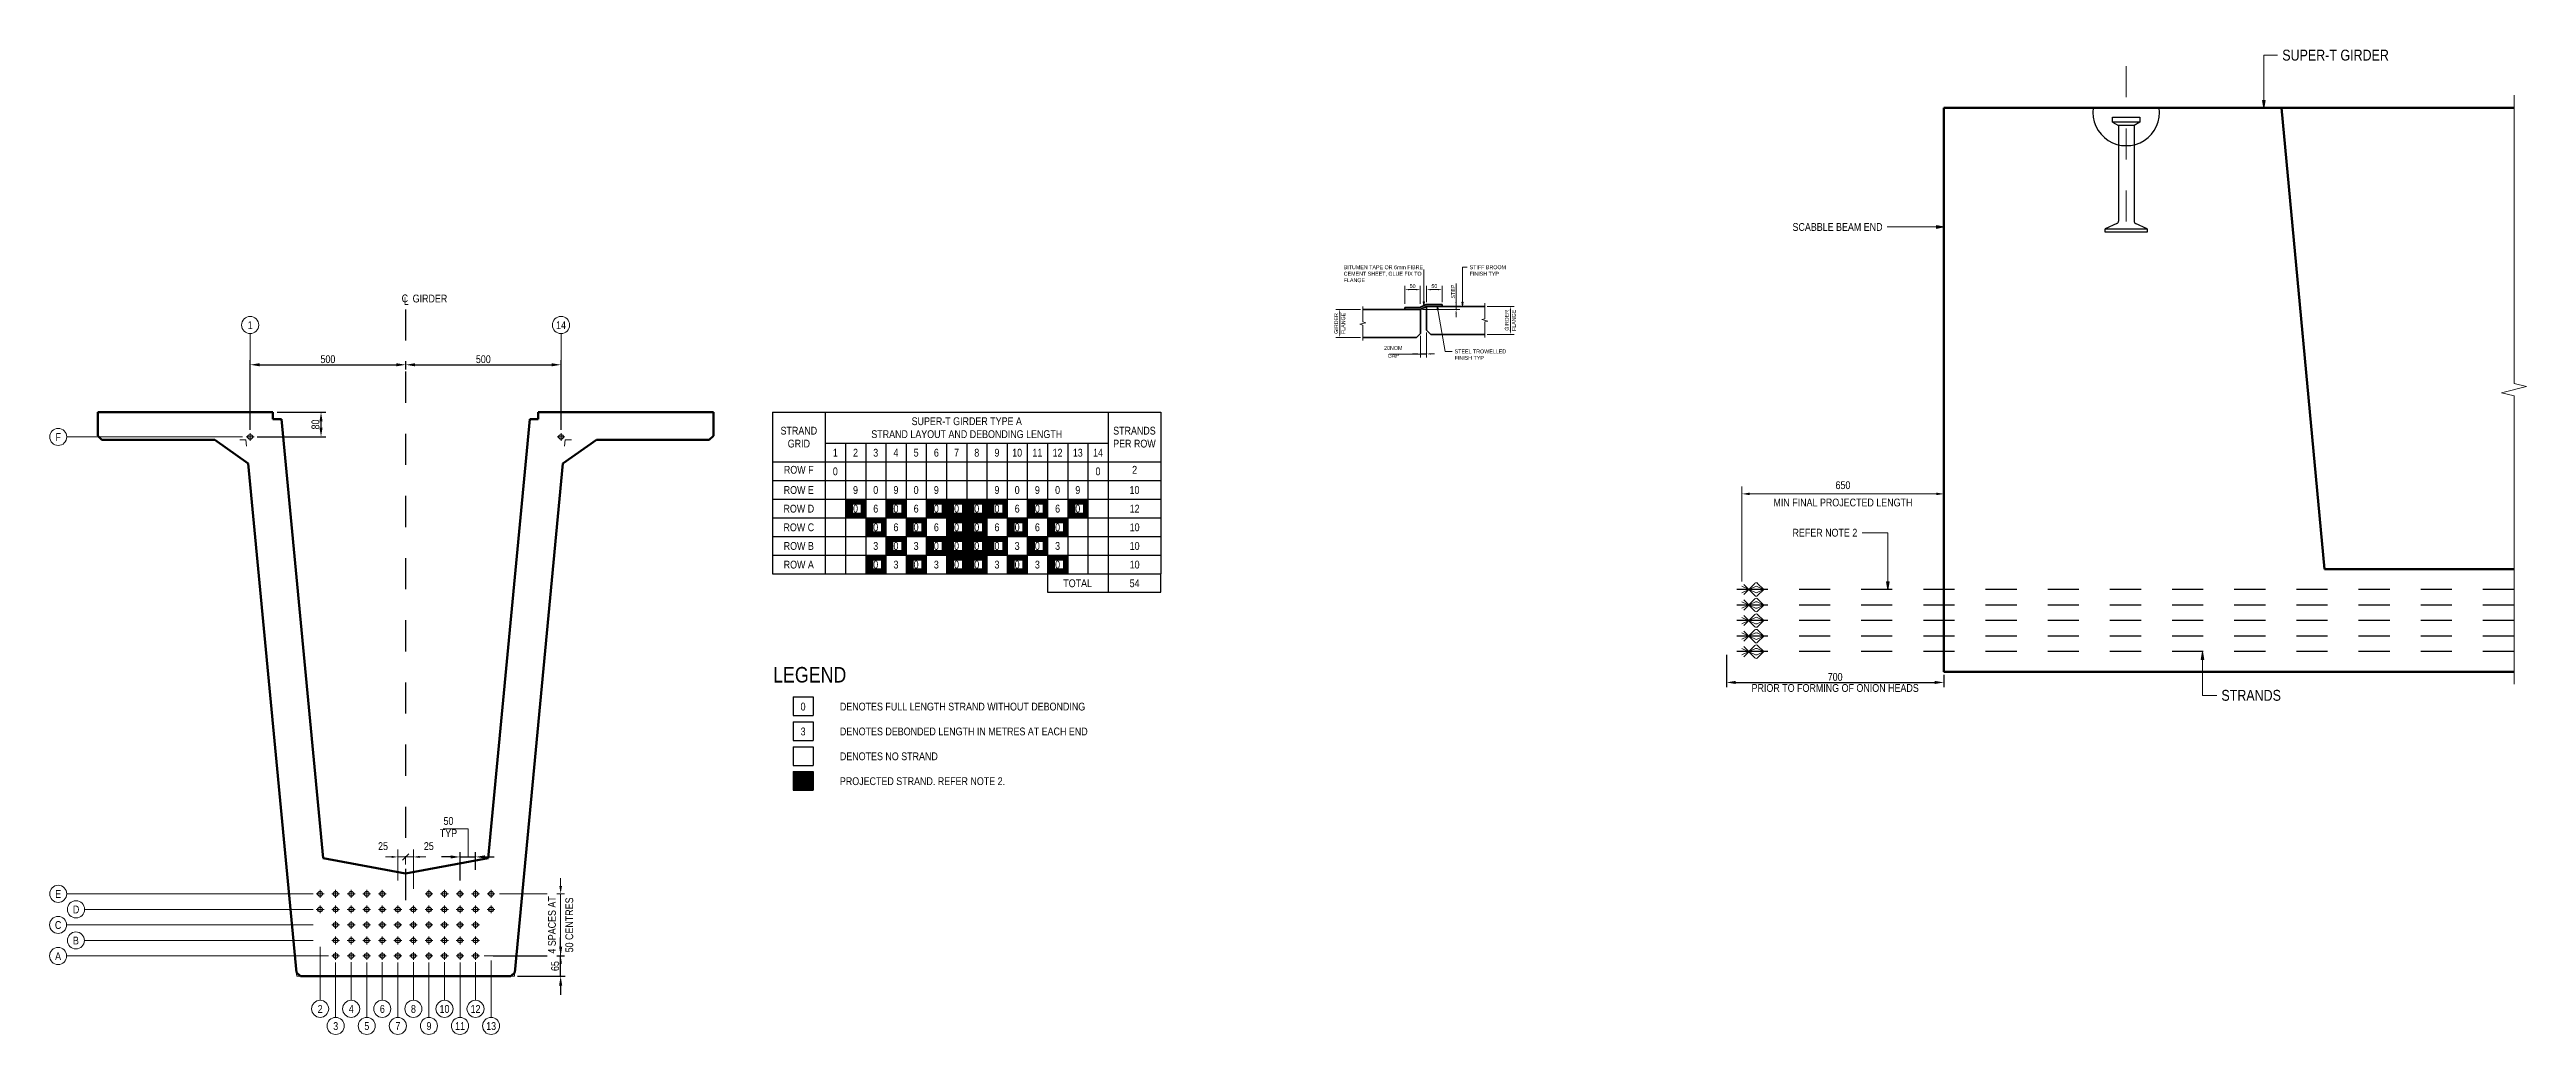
# Model space of a CAD drawing. Header units: metres. Extents: x -0.4 to 12.7, y 3.4 to 33.1.
# Drawn here: x -0.44 to 7.52, y 29.63 to 32.8 of the extents above; entities that cross this region are included whole.
import ezdxf

# ---------------------------------------------------------------- set-up
doc = ezdxf.new("R2010")
doc.units = ezdxf.units.M
for name, pattern in [('JacobsCenter', [0.015, 0.009, -0.0015, 0.003, -0.0015]), ('JacobsDash', [0.0045, 0.003, -0.0015]), ('JacobsDoubleCenter', [0.0255, 0.015, -0.0015, 0.003, -0.0015, 0.003, -0.0015])]:
    doc.linetypes.add(name, pattern=pattern)
doc.layers.get('Defpoints').update_dxf_attribs({"color": 41})
for name, color, linetype, lineweight in [('A-ANNO-DIMS', 7, 'Continuous', 9), ('A-ANNO-NOTE', 7, 'Continuous', 9), ('A-DETL', 7, 'Continuous', 13), ('A-DETL-GENF', 7, 'Continuous', 9), ('G-ANNO-TEXT', 7, 'Continuous', 9)]:
    doc.layers.add(name, color=color, linetype=linetype, lineweight=lineweight)
doc.styles.add('Arial Narrow', font='ARIALN.TTF', dxfattribs={"height": 0.0025})
doc.styles.add('Arial Narrow_1', font='ARIALN.TTF', dxfattribs={"height": 0.025})
doc.styles.add('Arial Narrow_2', font='ARIALN.TTF', dxfattribs={"height": 0.05})
doc.styles.add('Arial Narrow_3', font='ARIALN.TTF', dxfattribs={"height": 0.0125})
doc.styles.add('Arial Narrow_4', font='ARIALN.TTF', dxfattribs={"height": 0.035})
doc.dimstyles.new('____ddd____', dxfattribs={"dimscale": 0.3048, "dimtxt": 0.025586, "dimasz": 0.098425, "dimexe": 0.049213, "dimexo": 0.032808, "dimgap": 0.016404, "dimtad": 1, "dimdec": 0, "dimlfac": 1000, "dimzin": 0, "dimdsep": 46, "dimtxsty": 'Arial Narrow_1', "dimsah": 1, "dimcen": 0.09, "dimaunit": 1, "dimadec": 4, "dimazin": 0, "dimtfac": 1, "dimtdec": 4, "dimtix": 1, "dimtmove": 2, "dimatfit": 3, "dimfxl": 1, "dimtvp": 1, "dimtolj": 1, "dimtzin": 0, "dimarcsym": 2})
doc.dimstyles.new('____ddd_____1', dxfattribs={"dimscale": 0.3048, "dimtxt": 0.025586, "dimasz": 0.098425, "dimexe": 0.049213, "dimexo": 0.032808, "dimgap": 0.016404, "dimtad": 1, "dimdec": 0, "dimlfac": 1000, "dimzin": 0, "dimdsep": 46, "dimtxsty": 'Arial Narrow_1', "dimsah": 1, "dimcen": 0.09, "dimaunit": 1, "dimadec": 4, "dimazin": 0, "dimtfac": 1, "dimtdec": 4, "dimtix": 1, "dimtmove": 0, "dimatfit": 3, "dimfxl": 1, "dimtvp": 1, "dimtolj": 1, "dimtzin": 0, "dimarcsym": 2})
doc.dimstyles.new('Dimension_Arc_Length_O__mm_', dxfattribs={"dimscale": 0.3048, "dimtxt": 0.025586, "dimasz": 0.065617, "dimexe": 0.07874, "dimexo": 0.049213, "dimgap": 0.049213, "dimtad": 1, "dimdec": 0, "dimlfac": 1000, "dimzin": 0, "dimdsep": 46, "dimtxsty": 'Arial Narrow_1', "dimblk2": 'OBLIQUE', "dimsah": 1, "dimcen": 0.09, "dimaunit": 1, "dimadec": 4, "dimazin": 0, "dimtfac": 1, "dimtdec": 4, "dimtix": 1, "dimtmove": 2, "dimatfit": 3, "dimfxl": 1, "dimtvp": 1, "dimtfill": 1, "dimtolj": 1, "dimtzin": 0, "dimlwd": 18, "dimlwe": 18, "dimarcsym": 2})
doc.dimstyles.new('Dimension_Arc_Length_O__mm__1', dxfattribs={"dimscale": 0.3048, "dimtxt": 0.025586, "dimasz": 0.065617, "dimexe": 0.07874, "dimexo": 0.049213, "dimgap": 0.049213, "dimtad": 1, "dimdec": 0, "dimlfac": 1000, "dimzin": 0, "dimdsep": 46, "dimtxsty": 'Arial Narrow_1', "dimblk1": 'OBLIQUE', "dimsah": 1, "dimcen": 0.09, "dimaunit": 1, "dimadec": 4, "dimazin": 0, "dimtfac": 1, "dimtdec": 4, "dimtix": 1, "dimtmove": 2, "dimatfit": 3, "dimfxl": 1, "dimtvp": 1, "dimtfill": 1, "dimtolj": 1, "dimtzin": 0, "dimlwd": 18, "dimlwe": 18, "dimarcsym": 2})
doc.dimstyles.new('Dimension_Standard_O__mm_', dxfattribs={"dimscale": 0.3048, "dimtxt": 0.025586, "dimasz": 0.082021, "dimexe": 0.07874, "dimexo": 0.049213, "dimgap": 0.049213, "dimtad": 1, "dimdec": 0, "dimlfac": 1000, "dimzin": 0, "dimdsep": 46, "dimtxsty": 'Arial Narrow_1', "dimsah": 1, "dimcen": 0.09, "dimaunit": 1, "dimadec": 4, "dimazin": 0, "dimtfac": 1, "dimtdec": 4, "dimtix": 1, "dimtmove": 0, "dimatfit": 3, "dimfxl": 1, "dimtvp": 1, "dimtfill": 1, "dimtolj": 1, "dimtzin": 0, "dimlwd": 18, "dimlwe": 18, "dimarcsym": 2})
doc.dimstyles.new('Dimension_Standard_T__mm_', dxfattribs={"dimscale": 0.3048, "dimtxt": 0.012793, "dimasz": 0.04101, "dimexe": 0.03937, "dimexo": 0.024606, "dimgap": 0.016404, "dimtad": 1, "dimdec": 0, "dimlfac": 1000, "dimzin": 0, "dimdsep": 46, "dimtxsty": 'Arial Narrow_3', "dimsah": 1, "dimcen": 0.09, "dimaunit": 1, "dimadec": 4, "dimazin": 0, "dimtfac": 1, "dimtdec": 4, "dimtix": 1, "dimtmove": 0, "dimatfit": 3, "dimfxl": 1, "dimtvp": 1, "dimtolj": 1, "dimtzin": 0, "dimlwd": 18, "dimlwe": 18, "dimarcsym": 2})
doc.dimstyles.new('Dimension_Standard_T__mm__1', dxfattribs={"dimscale": 0.3048, "dimtxt": 0.012793, "dimasz": 0.04101, "dimexe": 0.03937, "dimexo": 0.024606, "dimgap": 0.016404, "dimtad": 1, "dimdec": 0, "dimlfac": 1000, "dimzin": 0, "dimdsep": 46, "dimtxsty": 'Arial Narrow_3', "dimsah": 1, "dimcen": 0.09, "dimaunit": 1, "dimadec": 4, "dimazin": 0, "dimtfac": 1, "dimtdec": 4, "dimtix": 1, "dimtmove": 2, "dimatfit": 3, "dimfxl": 1, "dimtvp": 1, "dimtolj": 1, "dimtzin": 0, "dimlwd": 18, "dimlwe": 18, "dimarcsym": 2})

msp = doc.modelspace()

# ---------------------------------------------------------------- texts
at = {"layer": 'G-ANNO-TEXT', "attachment_point": 1, "bg_fill": 3, "box_fill_scale": 1, "bg_fill_color": 256, "bg_fill_transparency": 0}
for s, insert, char_height, style in [('LEGEND', (1.8842, 30.811), 0.05, 'Arial Narrow_2'), ('DENOTES FULL LENGTH STRAND WITHOUT DEBONDING', (2.0991, 30.6961), 0.025, 'Arial Narrow_1'), ('DENOTES DEBONDED LENGTH IN METRES AT EACH END', (2.0991, 30.6161), 0.025, 'Arial Narrow_1'), ('DENOTES NO STRAND', (2.0991, 30.5361), 0.025, 'Arial Narrow_1'), ('PROJECTED STRAND. REFER NOTE 2.', (2.0991, 30.4561), 0.025, 'Arial Narrow_1')]:
    msp.add_mtext(s, dxfattribs=dict(at, insert=insert, char_height=char_height, style=style))

# ---------------------------------------------------------------- blocks, each defined once
blk = doc.blocks.new('1815 DEEP SUPER-T GIRDER_2D - 1815 DEEP SUPER-T GIRDER_2D-5074297-DRG-2873095 - SUPER-T GIRDER_STRAND LAYOUT AND SCHEDULE')
at = {"layer": 'A-DETL-GENF', "lineweight": 50}
for p, q in [((-0.99, 0.0602), (-0.4267, 0.0602)), ((-0.99, -0.0168), (-0.99, 0.0602)), ((-0.4267, 0.037), (-0.4267, 0.0602)), ((-0.4267, 0.037), (-0.3993, 0.037)), ((-0.3993, 0.037), (-0.2655, -1.3748)), ((0.3993, 0.037), (0.2655, -1.3748)), ((0.4267, 0.037), (0.3993, 0.037)), ((0.4267, 0.0602), (0.99, 0.0602)), ((0.4267, 0.037), (0.4267, 0.0602)), ((0.99, -0.0168), (0.99, 0.0602)), ((-0.977, -0.0298), (-0.99, -0.0168)), ((-0.977, -0.0298), (-0.6139, -0.0298)), ((-0.5063, -0.1056), (-0.6139, -0.0298)), ((0.5063, -0.1056), (0.6139, -0.0298)), ((0.6139, -0.0298), (0.977, -0.0298)), ((0.977, -0.0298), (0.99, -0.0168)), ((-0.5063, -0.1056), (-0.3512, -1.7429)), ((0.5063, -0.1056), (0.3512, -1.7429)), ((0, -1.4248), (-0.2655, -1.3748)), ((0, -1.4248), (0.2655, -1.3748)), ((-0.3512, -1.7429), (-0.3381, -1.7548)), ((0.3381, -1.7548), (0.3512, -1.7429)), ((-0.3381, -1.7548), (0.3381, -1.7548))]:
    blk.add_line(p, q, dxfattribs=at)
at = {"layer": 'A-DETL-GENF', "linetype": 'JacobsDash', "lineweight": 25}
for p, q in [((-0.99, 0.0602), (-0.4267, 0.0602)), ((-0.99, -0.0168), (-0.99, 0.0602)), ((-0.4267, 0.037), (-0.4267, 0.0602)), ((-0.4267, 0.037), (-0.3993, 0.037)), ((-0.3993, 0.037), (-0.2655, -1.3748)), ((0.3993, 0.037), (0.2655, -1.3748)), ((0.4267, 0.037), (0.3993, 0.037)), ((0.4267, 0.0602), (0.99, 0.0602)), ((0.4267, 0.037), (0.4267, 0.0602)), ((0.99, -0.0168), (0.99, 0.0602)), ((-0.977, -0.0298), (-0.99, -0.0168)), ((-0.977, -0.0298), (-0.6139, -0.0298)), ((-0.5063, -0.1056), (-0.6139, -0.0298)), ((0.5063, -0.1056), (0.6139, -0.0298)), ((0.6139, -0.0298), (0.977, -0.0298)), ((0.977, -0.0298), (0.99, -0.0168)), ((-0.5063, -0.1056), (-0.3512, -1.7429)), ((0.5063, -0.1056), (0.3512, -1.7429)), ((0, -1.4248), (-0.2655, -1.3748)), ((0, -1.4248), (0.2655, -1.3748)), ((-0.3512, -1.7429), (-0.3381, -1.7548)), ((0.3381, -1.7548), (0.3512, -1.7429)), ((-0.3381, -1.7548), (0.3381, -1.7548))]:
    blk.add_line(p, q, dxfattribs=at)
at = {"layer": 'A-DETL-GENF', "color": 8, "true_color": 0x808080}
for p, q in [((-0.5335, -0.0298), (-0.5135, -0.0298)), ((-0.5135, -0.0298), (-0.5116, -0.0496)), ((0.5135, -0.0298), (0.5116, -0.0496)), ((0.5335, -0.0298), (0.5135, -0.0298)), ((-0.3501, -1.7548), (-0.3508, -1.7474)), ((0.3501, -1.7548), (0.3508, -1.7474)), ((0.3501, -1.7548), (0.3506, -1.7499)), ((-0.3426, -1.7548), (-0.3501, -1.7548)), ((0.3426, -1.7548), (0.3501, -1.7548)), ((0.3501, -1.7548), (0.3451, -1.7548))]:
    blk.add_line(p, q, dxfattribs=at)
blk = doc.blocks.new('CS_Annot_Centreline Symbol2 - CS_Annot_Centreline Symbol-5074296-DRG-2873095 - SUPER-T GIRDER_STRAND LAYOUT AND SCHEDULE')
at = {"layer": 'A-ANNO-NOTE', "char_height": 0.0025, "attachment_point": 1, "style": 'Arial Narrow'}
for s, insert, width in [('C  ', (-0.00109, 0.00476), 0.0044093), ('L', (-0.00041, 0.00392), 0.0019241)]:
    blk.add_mtext(s, dxfattribs=dict(at, insert=insert, width=width))
blk = doc.blocks.new('DIMBLOCK1-DRG-2873095 - SUPER-T GIRDER_STRAND LAYOUT AND SCHEDULE')
at = {"layer": 'A-ANNO-DIMS', "color": 0, "lineweight": -2, "transparency": 16777216}
for p, q in [((0.847, 30.1999), (0.817, 30.1999)), ((0.877, 30.1239), (0.877, 30.2149)), ((0.877, 30.1999), (0.927, 30.1999)), ((0.927, 30.1582), (0.927, 30.2149)), ((0.957, 30.1999), (0.987, 30.1999))]:
    blk.add_line(p, q, dxfattribs=at)
at = {"layer": 'A-ANNO-DIMS', "color": 0, "transparency": 16777216}
for points in [[(0.847, 30.2049), (0.847, 30.1949), (0.877, 30.1999)], [(0.957, 30.2049), (0.957, 30.1949), (0.927, 30.1999)]]:
    blk.add_solid(points, dxfattribs=at)
at = {"layer": 'Defpoints', "color": 0, "transparency": 16777216}
for p in [(0.927, 30.1999), (0.927, 30.1482), (0.877, 30.1139)]:
    blk.add_point(p, dxfattribs=at)
at = {"layer": 'A-ANNO-DIMS', "color": 0, "transparency": 16777216, "insert": (0.8399, 30.2763), "char_height": 0.025, "width": 0.066767, "attachment_point": 5, "style": 'Arial Narrow_1'}
blk.add_mtext('\\A1;TYP', dxfattribs=at)
at = {"layer": 'A-ANNO-DIMS', "color": 0, "transparency": 16777216, "insert": (0.8399, 30.3155), "char_height": 0.025, "width": 0.066767, "attachment_point": 5, "line_spacing_factor": 0.974696, "style": 'Arial Narrow_1'}
blk.add_mtext('\\A1;50', dxfattribs=at)
blk = doc.blocks.new('_Oblique')
at = {"color": 0, "linetype": 'ByBlock', "lineweight": -2}
blk.add_line((-0.5, -0.5), (0.5, 0.5), dxfattribs=at)
blk = doc.blocks.new('DIMBLOCK2-DRG-2873095 - SUPER-T GIRDER_STRAND LAYOUT AND SCHEDULE')
at = {"layer": 'A-ANNO-DIMS', "color": 0, "lineweight": 18, "transparency": 16777216}
for p, q in [((0.657, 30.1999), (0.637, 30.1999)), ((0.677, 30.1239), (0.677, 30.2239)), ((0.702, 30.2026), (0.702, 30.1759)), ((0.702, 30.1999), (0.722, 30.1999))]:
    blk.add_line(p, q, dxfattribs=at)
at = {"layer": 'Defpoints', "color": 0, "transparency": 16777216}
for p in [(0.702, 30.2176), (0.702, 30.1999), (0.677, 30.1089)]:
    blk.add_point(p, dxfattribs=at)
at = {"layer": 'A-ANNO-DIMS', "color": 0, "lineweight": 18, "transparency": 16777216, "insert": (0.6134, 30.2472), "char_height": 0.025, "width": 0.038013, "attachment_point": 1, "line_spacing_factor": 0.974696, "style": 'Arial Narrow_1', "bg_fill": 3, "box_fill_scale": 1.1, "bg_fill_color": 256, "bg_fill_true_color": 13158600, "bg_fill_transparency": 0}
blk.add_mtext('\\A1;25', dxfattribs=at)
at = {"layer": 'A-ANNO-DIMS', "color": 0, "lineweight": 18, "transparency": 16777216}
blk.add_line((0.677, 30.1999), (0.702, 30.1999), dxfattribs=at)
at = {"layer": 'A-ANNO-DIMS', "color": 0, "transparency": 16777216}
blk.add_solid([(0.657, 30.2032), (0.657, 30.1966), (0.677, 30.1999)], dxfattribs=at)
at = {"layer": 'A-ANNO-DIMS', "color": 0, "lineweight": 18, "transparency": 16777216, "xscale": 0.02, "yscale": 0.02, "zscale": 0.02, "rotation": 180}
blk.add_blockref('_Oblique', (0.702, 30.1999), dxfattribs=at)
blk = doc.blocks.new('DIMBLOCK3-DRG-2873095 - SUPER-T GIRDER_STRAND LAYOUT AND SCHEDULE')
at = {"layer": 'A-ANNO-DIMS', "color": 0, "lineweight": 18, "transparency": 16777216}
for p, q in [((0.702, 30.1999), (0.682, 30.1999)), ((0.702, 30.2026), (0.702, 30.1759)), ((0.727, 30.0972), (0.727, 30.2239)), ((0.747, 30.1999), (0.767, 30.1999))]:
    blk.add_line(p, q, dxfattribs=at)
at = {"layer": 'Defpoints', "color": 0, "transparency": 16777216}
for p in [(0.702, 30.2176), (0.727, 30.0822)]:
    blk.add_point(p, dxfattribs=at)
at = {"layer": 'A-ANNO-DIMS', "color": 0, "lineweight": 18, "transparency": 16777216, "xscale": 0.02, "yscale": 0.02, "zscale": 0.02}
blk.add_blockref('_Oblique', (0.702, 30.1999), dxfattribs=at)
at = {"layer": 'A-ANNO-DIMS', "color": 0, "lineweight": 18, "transparency": 16777216, "insert": (0.7607, 30.2472), "char_height": 0.025, "width": 0.038013, "attachment_point": 1, "line_spacing_factor": 0.974696, "style": 'Arial Narrow_1', "bg_fill": 3, "box_fill_scale": 1.1, "bg_fill_color": 256, "bg_fill_true_color": 13158600, "bg_fill_transparency": 0}
blk.add_mtext('\\A1;25', dxfattribs=at)
at = {"layer": 'A-ANNO-DIMS', "color": 0, "lineweight": 18, "transparency": 16777216}
blk.add_line((0.702, 30.1999), (0.727, 30.1999), dxfattribs=at)
at = {"layer": 'A-ANNO-DIMS', "color": 0, "transparency": 16777216}
blk.add_solid([(0.747, 30.2032), (0.747, 30.1966), (0.727, 30.1999)], dxfattribs=at)
at = {"layer": 'Defpoints', "color": 0, "transparency": 16777216}
blk.add_point((0.727, 30.1999), dxfattribs=at)
blk = doc.blocks.new('DIMBLOCK4-DRG-2873095 - SUPER-T GIRDER_STRAND LAYOUT AND SCHEDULE')
at = {"layer": 'A-ANNO-DIMS', "color": 0, "lineweight": -2, "transparency": 16777216}
for p, q in [((0.202, 31.5737), (0.202, 31.7983)), ((0.702, 31.7946), (0.702, 31.7683)), ((0.232, 31.7833), (0.672, 31.7833))]:
    blk.add_line(p, q, dxfattribs=at)
at = {"layer": 'A-ANNO-DIMS', "color": 0, "transparency": 16777216}
for points in [[(0.232, 31.7883), (0.232, 31.7783), (0.202, 31.7833)], [(0.672, 31.7883), (0.672, 31.7783), (0.702, 31.7833)]]:
    blk.add_solid(points, dxfattribs=at)
at = {"layer": 'Defpoints', "color": 0, "transparency": 16777216}
for p in [(0.702, 31.8046), (0.702, 31.7833), (0.202, 31.5637)]:
    blk.add_point(p, dxfattribs=at)
at = {"layer": 'A-ANNO-DIMS', "color": 0, "transparency": 16777216, "insert": (0.452, 31.8011), "char_height": 0.025, "width": 0.05702, "attachment_point": 5, "style": 'Arial Narrow_1'}
blk.add_mtext('\\A1;500', dxfattribs=at)
blk = doc.blocks.new('DIMBLOCK5-DRG-2873095 - SUPER-T GIRDER_STRAND LAYOUT AND SCHEDULE')
at = {"layer": 'A-ANNO-DIMS', "color": 0, "lineweight": -2, "transparency": 16777216}
for p, q in [((0.702, 31.7946), (0.702, 31.7683)), ((1.202, 31.5737), (1.202, 31.7983)), ((0.732, 31.7833), (1.172, 31.7833))]:
    blk.add_line(p, q, dxfattribs=at)
at = {"layer": 'A-ANNO-DIMS', "color": 0, "transparency": 16777216}
for points in [[(0.732, 31.7883), (0.732, 31.7783), (0.702, 31.7833)], [(1.172, 31.7883), (1.172, 31.7783), (1.202, 31.7833)]]:
    blk.add_solid(points, dxfattribs=at)
at = {"layer": 'Defpoints', "color": 0, "transparency": 16777216}
for p in [(0.702, 31.8046), (1.202, 31.7833), (1.202, 31.5637)]:
    blk.add_point(p, dxfattribs=at)
at = {"layer": 'A-ANNO-DIMS', "color": 0, "transparency": 16777216, "insert": (0.952, 31.8011), "char_height": 0.025, "width": 0.05702, "attachment_point": 5, "style": 'Arial Narrow_1'}
blk.add_mtext('\\A1;500', dxfattribs=at)
blk = doc.blocks.new('CS_DET_Strand Callout - CS_DET_Strand Callout-5079768-DRG-2873095 - SUPER-T GIRDER_STRAND LAYOUT AND SCHEDULE')
at = {"layer": 'A-ANNO-NOTE'}
blk.add_line((0, 0.00275), (0, 0.02), dxfattribs=at)
blk.add_circle((0, 0), 0.00275, dxfattribs=at)
blk = doc.blocks.new('CS_DET_Strand Callout - CS_DET_Strand Callout-5079769-DRG-2873095 - SUPER-T GIRDER_STRAND LAYOUT AND SCHEDULE')
at = {"layer": 'A-ANNO-NOTE'}
blk.add_line((0, 0.00275), (0, 0.015), dxfattribs=at)
blk.add_circle((0, 0), 0.00275, dxfattribs=at)
blk = doc.blocks.new('CS_DET_Strand Callout - CS_DET_Strand Callout-5079770-DRG-2873095 - SUPER-T GIRDER_STRAND LAYOUT AND SCHEDULE')
at = {"layer": 'A-ANNO-NOTE'}
blk.add_line((0, 0.00275), (0, 0.0204), dxfattribs=at)
blk.add_circle((0, 0), 0.00275, dxfattribs=at)
blk = doc.blocks.new('CS_DET_Strand Callout - CS_DET_Strand Callout-5709650-DRG-2873095 - SUPER-T GIRDER_STRAND LAYOUT AND SCHEDULE')
at = {"layer": 'A-ANNO-NOTE'}
blk.add_line((0, 0.00275), (0, 0.021), dxfattribs=at)
blk.add_circle((0, 0), 0.00275, dxfattribs=at)
blk = doc.blocks.new('CS_DET_Strand Callout - CS_DET_Strand Callout-5079772-DRG-2873095 - SUPER-T GIRDER_STRAND LAYOUT AND SCHEDULE')
at = {"layer": 'A-ANNO-NOTE'}
blk.add_line((0.00275, 0), (0.0593, 0), dxfattribs=at)
blk.add_circle((0, 0), 0.00275, dxfattribs=at)
blk = doc.blocks.new('CS_DET_Strand Callout - CS_DET_Strand Callout-5079773-DRG-2873095 - SUPER-T GIRDER_STRAND LAYOUT AND SCHEDULE')
at = {"layer": 'A-ANNO-NOTE'}
blk.add_line((0, -0.00275), (0, -0.033), dxfattribs=at)
blk.add_circle((0, 0), 0.00275, dxfattribs=at)
blk = doc.blocks.new('CS_DET_Strand Callout - CS_DET_Strand Callout-5079774-DRG-2873095 - SUPER-T GIRDER_STRAND LAYOUT AND SCHEDULE')
at = {"layer": 'A-ANNO-NOTE'}
blk.add_line((0.00275, 0), (0.082, 0), dxfattribs=at)
blk.add_circle((0, 0), 0.00275, dxfattribs=at)
blk = doc.blocks.new('CS_DET_Strand Callout - CS_DET_Strand Callout-5079775-DRG-2873095 - SUPER-T GIRDER_STRAND LAYOUT AND SCHEDULE')
at = {"layer": 'A-ANNO-NOTE'}
blk.add_line((0.00275, 0), (0.0763, 0), dxfattribs=at)
blk.add_circle((0, 0), 0.00275, dxfattribs=at)
blk = doc.blocks.new('DIMBLOCK6-DRG-2873095 - SUPER-T GIRDER_STRAND LAYOUT AND SCHEDULE')
at = {"layer": 'A-ANNO-DIMS', "color": 0, "lineweight": -2, "transparency": 16777216}
for p, q in [((0.2885, 31.6312), (0.4449, 31.6312)), ((0.4299, 31.5812), (0.4299, 31.6012)), ((0.2245, 31.5512), (0.4449, 31.5512))]:
    blk.add_line(p, q, dxfattribs=at)
at = {"layer": 'A-ANNO-DIMS', "color": 0, "transparency": 16777216}
for points in [[(0.4249, 31.6012), (0.4349, 31.6012), (0.4299, 31.6312)], [(0.4249, 31.5812), (0.4349, 31.5812), (0.4299, 31.5512)]]:
    blk.add_solid(points, dxfattribs=at)
at = {"layer": 'Defpoints', "color": 0, "transparency": 16777216}
for p in [(0.2785, 31.6312), (0.4299, 31.6312), (0.2145, 31.5512)]:
    blk.add_point(p, dxfattribs=at)
at = {"layer": 'A-ANNO-DIMS', "color": 0, "transparency": 16777216, "insert": (0.4121, 31.5912), "char_height": 0.025, "width": 0.038013, "attachment_point": 5, "rotation": 90, "style": 'Arial Narrow_1'}
blk.add_mtext('\\A1;80', dxfattribs=at)
blk = doc.blocks.new('CS_DET_Strand Callout - CS_DET_Strand Callout-5079776-DRG-2873095 - SUPER-T GIRDER_STRAND LAYOUT AND SCHEDULE')
at = {"layer": 'A-ANNO-NOTE'}
blk.add_line((0.00275, 0), (0.087, 0), dxfattribs=at)
blk.add_circle((0, 0), 0.00275, dxfattribs=at)
blk = doc.blocks.new('DIMBLOCK7-DRG-2873095 - SUPER-T GIRDER_STRAND LAYOUT AND SCHEDULE')
at = {"layer": 'A-ANNO-DIMS', "color": 0, "lineweight": -2, "transparency": 16777216}
for p, q in [((0.9836, 29.8812), (1.2158, 29.8812)), ((1.2008, 29.9112), (1.2008, 29.9412)), ((1.2008, 29.8162), (1.2008, 29.8812)), ((1.0621, 29.8162), (1.2158, 29.8162)), ((1.2008, 29.7862), (1.2008, 29.7562))]:
    blk.add_line(p, q, dxfattribs=at)
at = {"layer": 'A-ANNO-DIMS', "color": 0, "transparency": 16777216}
for points in [[(1.1958, 29.9112), (1.2058, 29.9112), (1.2008, 29.8812)], [(1.1958, 29.7862), (1.2058, 29.7862), (1.2008, 29.8162)]]:
    blk.add_solid(points, dxfattribs=at)
at = {"layer": 'Defpoints', "color": 0, "transparency": 16777216}
for p in [(0.9736, 29.8812), (1.2008, 29.8812), (1.0521, 29.8162)]:
    blk.add_point(p, dxfattribs=at)
at = {"layer": 'A-ANNO-DIMS', "color": 0, "transparency": 16777216, "insert": (1.183, 29.8487), "char_height": 0.025, "width": 0.038013, "attachment_point": 5, "rotation": 90, "style": 'Arial Narrow_1'}
blk.add_mtext('\\A1;65', dxfattribs=at)
blk = doc.blocks.new('DIMBLOCK8-DRG-2873095 - SUPER-T GIRDER_STRAND LAYOUT AND SCHEDULE')
at = {"layer": 'A-ANNO-DIMS', "color": 0, "lineweight": 18, "transparency": 16777216}
for p, q in [((1.2008, 30.1062), (1.2008, 30.1312)), ((1.0045, 30.0812), (1.2248, 30.0812)), ((1.2008, 30.0812), (1.2008, 29.8812)), ((0.9545, 29.8812), (1.2248, 29.8812)), ((1.2008, 29.8562), (1.2008, 29.8312))]:
    blk.add_line(p, q, dxfattribs=at)
at = {"layer": 'A-ANNO-DIMS', "color": 0, "transparency": 16777216}
for points in [[(1.1966, 30.1062), (1.205, 30.1062), (1.2008, 30.0812)], [(1.1966, 29.8562), (1.205, 29.8562), (1.2008, 29.8812)]]:
    blk.add_solid(points, dxfattribs=at)
at = {"layer": 'Defpoints', "color": 0, "transparency": 16777216}
for p in [(0.9895, 30.0812), (0.9395, 29.8812)]:
    blk.add_point(p, dxfattribs=at)
at = {"layer": 'A-ANNO-DIMS', "color": 0, "lineweight": 18, "transparency": 16777216, "insert": (1.1729, 29.9812), "char_height": 0.025, "width": 0.221743, "attachment_point": 5, "rotation": 90, "style": 'Arial Narrow_1', "bg_fill": 3, "box_fill_scale": 1.1, "bg_fill_color": 256, "bg_fill_true_color": 13158600, "bg_fill_transparency": 0}
blk.add_mtext('\\A1;4 SPACES AT', dxfattribs=at)
at = {"layer": 'A-ANNO-DIMS', "color": 0, "lineweight": 18, "transparency": 16777216, "insert": (1.2287, 29.9812), "char_height": 0.025, "width": 0.221743, "attachment_point": 5, "rotation": 90, "style": 'Arial Narrow_1', "bg_fill": 3, "box_fill_scale": 1.1, "bg_fill_color": 256, "bg_fill_true_color": 13158600, "bg_fill_transparency": 0}
blk.add_mtext('\\A1;50 CENTRES', dxfattribs=at)
at = {"layer": 'Defpoints', "color": 0, "transparency": 16777216}
blk.add_point((1.2008, 29.8812), dxfattribs=at)
blk = doc.blocks.new('CS_DET_BreakLine_ViewScale - Std Break-5081326-DRG-2873095 - SEALING DETAIL AT JOINT BETWEEN GIRDERS')
at = {"layer": 'A-DETL-GENF'}
for p, q in [((0.04, 0), (-0.01, 0)), ((0.0425, 0.01), (0.04, 0)), ((0.0475, -0.01), (0.0425, 0.01)), ((0.05, 0), (0.0475, -0.01)), ((0.1, 0), (0.05, 0))]:
    blk.add_line(p, q, dxfattribs=at)
blk = doc.blocks.new('CS_DET_BreakLine_ViewScale - Std Break-5081327-DRG-2873095 - SEALING DETAIL AT JOINT BETWEEN GIRDERS')
at = {"layer": 'A-DETL-GENF'}
for p, q in [((-0.01, 0), (0.04, 0)), ((0.04, 0), (0.0425, -0.01)), ((0.0425, -0.01), (0.0475, 0.01)), ((0.0475, 0.01), (0.05, 0)), ((0.05, 0), (0.1, 0))]:
    blk.add_line(p, q, dxfattribs=at)
blk = doc.blocks.new('DIMBLOCK9-DRG-2873095 - SEALING DETAIL AT JOINT BETWEEN GIRDERS')
at = {"layer": 'A-ANNO-DIMS', "color": 0, "lineweight": 18, "transparency": 16777216}
for p, q in [((3.7738, 31.9612), (3.695, 31.9612)), ((3.707, 31.8837), (3.707, 31.9487)), ((3.7738, 31.8712), (3.695, 31.8712))]:
    blk.add_line(p, q, dxfattribs=at)
at = {"layer": 'A-ANNO-DIMS', "color": 0, "transparency": 16777216}
for points in [[(3.7049, 31.9487), (3.7091, 31.9487), (3.707, 31.9612)], [(3.7049, 31.8837), (3.7091, 31.8837), (3.707, 31.8712)]]:
    blk.add_solid(points, dxfattribs=at)
at = {"layer": 'Defpoints', "color": 0, "transparency": 16777216}
for p in [(3.707, 31.9612), (3.7813, 31.9612), (3.7813, 31.8712)]:
    blk.add_point(p, dxfattribs=at)
at = {"layer": 'A-ANNO-DIMS', "color": 0, "lineweight": 18, "transparency": 16777216, "char_height": 0.0125, "width": 0.068716, "attachment_point": 5, "rotation": 90, "style": 'Arial Narrow_3'}
for s, insert in [('\\A1;GIRDER', (3.6955, 31.9162)), ('\\A1;FLANGE', (3.7184, 31.9162))]:
    blk.add_mtext(s, dxfattribs=dict(at, insert=insert))
blk = doc.blocks.new('DIMBLOCK10-DRG-2873095 - SEALING DETAIL AT JOINT BETWEEN GIRDERS')
at = {"layer": 'A-ANNO-DIMS', "color": 0, "lineweight": 18, "transparency": 16777216}
for p, q in [((3.9666, 31.8767), (3.9666, 31.8062)), ((3.9866, 31.8867), (3.9866, 31.8062)), ((3.9541, 31.8182), (3.9416, 31.8182)), ((3.9666, 31.8182), (3.9866, 31.8182)), ((3.9991, 31.8182), (4.0116, 31.8182))]:
    blk.add_line(p, q, dxfattribs=at)
at = {"layer": 'A-ANNO-DIMS', "color": 0, "transparency": 16777216}
for points in [[(3.9541, 31.8203), (3.9541, 31.8161), (3.9666, 31.8182)], [(3.9991, 31.8203), (3.9991, 31.8161), (3.9866, 31.8182)]]:
    blk.add_solid(points, dxfattribs=at)
at = {"layer": 'Defpoints', "color": 0, "transparency": 16777216}
for p in [(3.9666, 31.8842), (3.9866, 31.8942), (3.9866, 31.8182)]:
    blk.add_point(p, dxfattribs=at)
at = {"layer": 'A-ANNO-DIMS', "color": 0, "lineweight": 18, "transparency": 16777216, "insert": (3.8793, 31.8373), "char_height": 0.0125, "width": 0.064086, "attachment_point": 5, "line_spacing_factor": 0.974696, "style": 'Arial Narrow_3'}
blk.add_mtext('\\A1;20NOM', dxfattribs=at)
at = {"layer": 'A-ANNO-DIMS', "color": 0, "lineweight": 18, "transparency": 16777216, "insert": (3.8793, 31.8125), "char_height": 0.0125, "width": 0.064086, "attachment_point": 5, "style": 'Arial Narrow_3'}
blk.add_mtext('\\A1;GAP', dxfattribs=at)
blk = doc.blocks.new('DIMBLOCK11-DRG-2873095 - SEALING DETAIL AT JOINT BETWEEN GIRDERS')
at = {"layer": 'A-ANNO-DIMS', "color": 0, "lineweight": 18, "transparency": 16777216}
for p, q in [((4.1813, 31.9712), (4.268, 31.9712)), ((4.256, 31.8937), (4.256, 31.9587)), ((4.1813, 31.8812), (4.268, 31.8812))]:
    blk.add_line(p, q, dxfattribs=at)
at = {"layer": 'A-ANNO-DIMS', "color": 0, "transparency": 16777216}
for points in [[(4.2539, 31.9587), (4.2581, 31.9587), (4.256, 31.9712)], [(4.2539, 31.8937), (4.2581, 31.8937), (4.256, 31.8812)]]:
    blk.add_solid(points, dxfattribs=at)
at = {"layer": 'Defpoints', "color": 0, "transparency": 16777216}
for p in [(4.1738, 31.9712), (4.256, 31.9712), (4.1738, 31.8812)]:
    blk.add_point(p, dxfattribs=at)
at = {"layer": 'A-ANNO-DIMS', "color": 0, "lineweight": 18, "transparency": 16777216, "char_height": 0.0125, "width": 0.068716, "attachment_point": 5, "rotation": 90, "style": 'Arial Narrow_3'}
for s, insert in [('\\A1;GIRDER', (4.2445, 31.9262)), ('\\A1;FLANGE', (4.2675, 31.9262))]:
    blk.add_mtext(s, dxfattribs=dict(at, insert=insert))
blk = doc.blocks.new('DIMBLOCK12-DRG-2873095 - SEALING DETAIL AT JOINT BETWEEN GIRDERS')
at = {"layer": 'A-ANNO-DIMS', "color": 0, "lineweight": 18, "transparency": 16777216}
for p, q in [((3.9866, 31.9846), (3.9866, 32.037)), ((4.0366, 31.9847), (4.0366, 32.037)), ((3.9991, 32.025), (4.0241, 32.025))]:
    blk.add_line(p, q, dxfattribs=at)
at = {"layer": 'A-ANNO-DIMS', "color": 0, "transparency": 16777216}
for points in [[(3.9991, 32.027), (3.9991, 32.0229), (3.9866, 32.025)], [(4.0241, 32.027), (4.0241, 32.0229), (4.0366, 32.025)]]:
    blk.add_solid(points, dxfattribs=at)
at = {"layer": 'Defpoints', "color": 0, "transparency": 16777216}
for p in [(3.9866, 31.9771), (4.0366, 32.025), (4.0366, 31.9772)]:
    blk.add_point(p, dxfattribs=at)
at = {"layer": 'A-ANNO-DIMS', "color": 0, "lineweight": 18, "transparency": 16777216, "insert": (4.0116, 32.0363), "char_height": 0.0125, "width": 0.019007, "attachment_point": 5, "style": 'Arial Narrow_3'}
blk.add_mtext('\\A1;50', dxfattribs=at)
blk = doc.blocks.new('DIMBLOCK13-DRG-2873095 - SEALING DETAIL AT JOINT BETWEEN GIRDERS')
at = {"layer": 'A-ANNO-DIMS', "color": 0, "lineweight": 18, "transparency": 16777216}
for p, q in [((3.9166, 31.9789), (3.9166, 32.037)), ((3.9663, 31.9789), (3.9663, 32.037)), ((3.9291, 32.025), (3.9538, 32.025))]:
    blk.add_line(p, q, dxfattribs=at)
at = {"layer": 'A-ANNO-DIMS', "color": 0, "transparency": 16777216}
for points in [[(3.9291, 32.027), (3.9291, 32.0229), (3.9166, 32.025)], [(3.9538, 32.027), (3.9538, 32.0229), (3.9663, 32.025)]]:
    blk.add_solid(points, dxfattribs=at)
at = {"layer": 'Defpoints', "color": 0, "transparency": 16777216}
for p in [(3.9166, 31.9714), (3.9663, 32.025), (3.9663, 31.9714)]:
    blk.add_point(p, dxfattribs=at)
at = {"layer": 'A-ANNO-DIMS', "color": 0, "lineweight": 18, "transparency": 16777216, "insert": (3.9414, 32.0363), "char_height": 0.0125, "width": 0.019007, "attachment_point": 5, "style": 'Arial Narrow_3'}
blk.add_mtext('\\A1;50', dxfattribs=at)
blk = doc.blocks.new('DIMBLOCK14-DRG-2873095 - SEALING DETAIL AT JOINT BETWEEN GIRDERS')
at = {"layer": 'A-ANNO-DIMS', "color": 0, "lineweight": 18, "transparency": 16777216}
for p, q in [((3.9738, 31.9612), (4.0933, 31.9612)), ((3.9941, 31.9712), (4.0933, 31.9712)), ((4.0813, 31.9837), (4.0813, 31.9962)), ((4.0813, 31.9612), (4.0813, 31.9712)), ((4.0813, 31.9487), (4.0813, 31.9362))]:
    blk.add_line(p, q, dxfattribs=at)
at = {"layer": 'A-ANNO-DIMS', "color": 0, "transparency": 16777216}
for points in [[(4.0792, 31.9837), (4.0834, 31.9837), (4.0813, 31.9712)], [(4.0792, 31.9487), (4.0834, 31.9487), (4.0813, 31.9612)]]:
    blk.add_solid(points, dxfattribs=at)
at = {"layer": 'Defpoints', "color": 0, "transparency": 16777216}
for p in [(3.9663, 31.9612), (3.9866, 31.9712), (4.0813, 31.9712)]:
    blk.add_point(p, dxfattribs=at)
at = {"layer": 'A-ANNO-DIMS', "color": 0, "lineweight": 18, "transparency": 16777216, "insert": (4.0653, 31.9964), "char_height": 0.0125, "width": 0.044836, "attachment_point": 1, "rotation": 90, "line_spacing_factor": 0.974696, "style": 'Arial Narrow_3'}
blk.add_mtext('\\A1;STEP', dxfattribs=at)
blk = doc.blocks.new('CS_DET_BreakLine_ViewScale - Std Break-5081559-DRG-2973095 - TYPICAL STRAND ANCHORAGE DETAIL')
at = {"layer": 'A-DETL-GENF'}
for p, q in [((0.8875, 0), (-0.04, 0)), ((0.8975, 0.04), (0.8875, 0)), ((0.9175, -0.04), (0.8975, 0.04)), ((0.9275, 0), (0.9175, -0.04)), ((1.855, 0), (0.9275, 0))]:
    blk.add_line(p, q, dxfattribs=at)
blk = doc.blocks.new('DIMBLOCK15-DRG-2973095 - TYPICAL STRAND ANCHORAGE DETAIL')
at = {"layer": 'A-ANNO-DIMS', "color": 0, "lineweight": -2, "transparency": 16777216}
for p, q in [((4.9508, 30.8504), (4.9508, 30.7463)), ((4.9808, 30.7613), (5.6208, 30.7613)), ((5.6508, 30.7854), (5.6508, 30.7463))]:
    blk.add_line(p, q, dxfattribs=at)
at = {"layer": 'A-ANNO-DIMS', "color": 0, "transparency": 16777216}
for points in [[(4.9808, 30.7663), (4.9808, 30.7563), (4.9508, 30.7613)], [(5.6208, 30.7663), (5.6208, 30.7563), (5.6508, 30.7613)]]:
    blk.add_solid(points, dxfattribs=at)
at = {"layer": 'Defpoints', "color": 0, "transparency": 16777216}
for p in [(4.9508, 30.8604), (5.6508, 30.7954), (5.6508, 30.7613)]:
    blk.add_point(p, dxfattribs=at)
at = {"layer": 'A-ANNO-DIMS', "color": 0, "transparency": 16777216, "char_height": 0.025, "width": 0.647686, "attachment_point": 5, "style": 'Arial Narrow_1'}
for s, insert in [('\\A1;700', (5.3008, 30.779)), ('\\A1;PRIOR TO FORMING OF ONION HEADS', (5.3008, 30.7433))]:
    blk.add_mtext(s, dxfattribs=dict(at, insert=insert))
blk = doc.blocks.new('DIMBLOCK16-DRG-2973095 - TYPICAL STRAND ANCHORAGE DETAIL')
at = {"layer": 'A-ANNO-DIMS', "color": 0, "lineweight": 18, "transparency": 16777216}
for p, q in [((5.0008, 31.0857), (5.0008, 31.3919)), ((5.0258, 31.3679), (5.6258, 31.3679)), ((5.6508, 31.3391), (5.6508, 31.3919))]:
    blk.add_line(p, q, dxfattribs=at)
at = {"layer": 'A-ANNO-DIMS', "color": 0, "transparency": 16777216}
for points in [[(5.0258, 31.3721), (5.0258, 31.3638), (5.0008, 31.3679)], [(5.6258, 31.3721), (5.6258, 31.3638), (5.6508, 31.3679)]]:
    blk.add_solid(points, dxfattribs=at)
at = {"layer": 'Defpoints', "color": 0, "transparency": 16777216}
for p in [(5.6508, 31.3679), (5.6508, 31.3241), (5.0008, 31.0707)]:
    blk.add_point(p, dxfattribs=at)
at = {"layer": 'A-ANNO-DIMS', "color": 0, "lineweight": 18, "transparency": 16777216, "insert": (5.3258, 31.3957), "char_height": 0.025, "width": 0.537545, "attachment_point": 5, "style": 'Arial Narrow_1', "bg_fill": 3, "box_fill_scale": 1.1, "bg_fill_color": 256, "bg_fill_true_color": 13158600, "bg_fill_transparency": 0}
blk.add_mtext('\\A1;650', dxfattribs=at)
at = {"layer": 'A-ANNO-DIMS', "color": 0, "lineweight": 18, "transparency": 16777216, "insert": (5.3258, 31.34), "char_height": 0.025, "width": 0.537545, "attachment_point": 5, "style": 'Arial Narrow_1', "bg_fill": 3, "box_fill_scale": 1.1, "bg_fill_color": 256, "bg_fill_true_color": 13158600, "bg_fill_transparency": 0}
blk.add_mtext('\\A1;MIN FINAL PROJECTED LENGTH', dxfattribs=at)

# ---------------------------------------------------------------- dimensions: what is measured, and where the dimension line sits
at = {"layer": 'A-ANNO-DIMS', "lineweight": 18}
for base, p1, p2, override, picture, middle in [((3.9663, 32.025), (3.9166, 31.9714), (3.9663, 31.9714), {"dimpost": '<>', "dimfxl": 0.049745}, 'DIMBLOCK13-DRG-2873095 - SEALING DETAIL AT JOINT BETWEEN GIRDERS', (3.9414, 32.0363)), ((4.0366, 32.025), (3.9866, 31.9771), (4.0366, 31.9772), {"dimpost": '<>', "dimfxl": 0.05}, 'DIMBLOCK12-DRG-2873095 - SEALING DETAIL AT JOINT BETWEEN GIRDERS', (4.0116, 32.0363))]:
    dim = msp.add_linear_dim(base=base, p1=p1, p2=p2, dimstyle='Dimension_Standard_T__mm_', override=override, dxfattribs=at)
    dim.commit()
    dim.dimension.update_dxf_attribs({"geometry": picture, "text_midpoint": middle})
for base, p1, p2, picture, middle in [((3.707, 31.9612), (3.7813, 31.8712), (3.7813, 31.9612), 'DIMBLOCK9-DRG-2873095 - SEALING DETAIL AT JOINT BETWEEN GIRDERS', (3.707, 31.9162)), ((4.256, 31.9712), (4.1738, 31.8812), (4.1738, 31.9712), 'DIMBLOCK11-DRG-2873095 - SEALING DETAIL AT JOINT BETWEEN GIRDERS', (4.256, 31.9262))]:
    dim = msp.add_linear_dim(base=base, p1=p1, p2=p2, angle=90, text='GIRDER\\XFLANGE', dimstyle='Dimension_Standard_T__mm_', override={"dimpost": '<>', "dimfxl": 0.09}, dxfattribs=at)
    dim.commit()
    dim.dimension.update_dxf_attribs({"geometry": picture, "text_midpoint": middle})
dim = msp.add_linear_dim(base=(3.9866, 31.8182), p1=(3.9666, 31.8842), p2=(3.9866, 31.8942), text='<>\\XGAP', dimstyle='Dimension_Standard_T__mm__1', override={"dimpost": '<>NOM', "dimfxl": 0.022361}, dxfattribs=at)
dim.commit()
dim.dimension.update_dxf_attribs({"geometry": 'DIMBLOCK10-DRG-2873095 - SEALING DETAIL AT JOINT BETWEEN GIRDERS', "text_midpoint": (3.8793, 31.824), "dimtype": 160})
at = {"layer": 'A-ANNO-DIMS'}
for base, p1, p2, picture, middle in [((0.702, 31.7833), (0.202, 31.5637), (0.702, 31.8046), 'DIMBLOCK4-DRG-2873095 - SUPER-T GIRDER_STRAND LAYOUT AND SCHEDULE', (0.452, 31.8011)), ((1.202, 31.7833), (0.702, 31.8046), (1.202, 31.5637), 'DIMBLOCK5-DRG-2873095 - SUPER-T GIRDER_STRAND LAYOUT AND SCHEDULE', (0.952, 31.8011))]:
    dim = msp.add_linear_dim(base=base, p1=p1, p2=p2, dimstyle='____ddd_____1', override={"dimpost": '<>', "dimfxl": 0.554977}, dxfattribs=at)
    dim.commit()
    dim.dimension.update_dxf_attribs({"geometry": picture, "text_midpoint": middle})
dim = msp.add_linear_dim(base=(0.4299, 31.6312), p1=(0.2145, 31.5512), p2=(0.2785, 31.6312), angle=90, dimstyle='____ddd_____1', override={"dimpost": '<>', "dimfxl": 0.102438}, dxfattribs=at)
dim.commit()
dim.dimension.update_dxf_attribs({"geometry": 'DIMBLOCK6-DRG-2873095 - SUPER-T GIRDER_STRAND LAYOUT AND SCHEDULE', "text_midpoint": (0.4121, 31.5912)})
dim = msp.add_linear_dim(base=(5.6508, 30.7613), p1=(4.9508, 30.8604), p2=(5.6508, 30.7954), text='<>\\XPRIOR TO FORMING OF ONION HEADS', dimstyle='____ddd_____1', override={"dimpost": '<>', "dimfxl": 0.703011}, dxfattribs=at)
dim.commit()
dim.dimension.update_dxf_attribs({"geometry": 'DIMBLOCK15-DRG-2973095 - TYPICAL STRAND ANCHORAGE DETAIL', "text_midpoint": (5.3008, 30.7613)})
dim = msp.add_linear_dim(base=(0.927, 30.1999), p1=(0.877, 30.1139), p2=(0.927, 30.1482), text='<>\\XTYP', dimstyle='____ddd____', override={"dimpost": '<>', "dimfxl": 0.060644}, dxfattribs=at)
dim.commit()
dim.dimension.update_dxf_attribs({"geometry": 'DIMBLOCK1-DRG-2873095 - SUPER-T GIRDER_STRAND LAYOUT AND SCHEDULE', "text_midpoint": (0.8399, 30.2938), "dimtype": 160})

# ---------------------------------------------------------------- hatches: boundary and pattern name
at = {"layer": 'A-DETL-GENF', "true_color": 0xd8d8d8}
msp.add_hatch(color=254, dxfattribs=at).paths.add_polyline_path([(3.9663, 31.9612), (3.9866, 31.9712), (4.0366, 31.9712), (4.0366, 31.9772), (3.9852, 31.9772), (3.9649, 31.9672), (3.9166, 31.9672), (3.9166, 31.9612), (3.9649, 31.9612)])
at = {"layer": 'A-DETL-GENF', "true_color": 0x00ffff}
for points in [[(2.182, 31.2912), (2.182, 31.3512), (2.117, 31.3512), (2.117, 31.2912)], [(2.312, 31.2912), (2.312, 31.3512), (2.247, 31.3512), (2.247, 31.2912)], [(2.442, 31.2912), (2.442, 31.3512), (2.377, 31.3512), (2.377, 31.2912)], [(2.507, 31.2912), (2.507, 31.3512), (2.442, 31.3512), (2.442, 31.2912)], [(2.572, 31.2912), (2.572, 31.3512), (2.507, 31.3512), (2.507, 31.2912)], [(2.637, 31.2912), (2.637, 31.3512), (2.572, 31.3512), (2.572, 31.2912)], [(2.767, 31.2912), (2.767, 31.3512), (2.702, 31.3512), (2.702, 31.2912)], [(2.897, 31.2912), (2.897, 31.3512), (2.832, 31.3512), (2.832, 31.2912)], [(2.247, 31.2312), (2.247, 31.2912), (2.182, 31.2912), (2.182, 31.2312)], [(2.377, 31.2312), (2.377, 31.2912), (2.312, 31.2912), (2.312, 31.2312)], [(2.507, 31.2312), (2.507, 31.2912), (2.442, 31.2912), (2.442, 31.2312)], [(2.572, 31.2312), (2.572, 31.2912), (2.507, 31.2912), (2.507, 31.2312)], [(2.702, 31.2312), (2.702, 31.2912), (2.637, 31.2912), (2.637, 31.2312)], [(2.832, 31.2312), (2.832, 31.2912), (2.767, 31.2912), (2.767, 31.2312)], [(2.247, 31.1112), (2.247, 31.1712), (2.182, 31.1712), (2.182, 31.1112)], [(2.312, 31.1712), (2.312, 31.2312), (2.247, 31.2312), (2.247, 31.1712)], [(2.377, 31.1112), (2.377, 31.1712), (2.312, 31.1712), (2.312, 31.1112)], [(2.442, 31.1712), (2.442, 31.2312), (2.377, 31.2312), (2.377, 31.1712)], [(2.507, 31.1712), (2.507, 31.2312), (2.442, 31.2312), (2.442, 31.1712)], [(2.507, 31.1112), (2.507, 31.1712), (2.442, 31.1712), (2.442, 31.1112)], [(2.572, 31.1712), (2.572, 31.2312), (2.507, 31.2312), (2.507, 31.1712)], [(2.572, 31.1112), (2.572, 31.1712), (2.507, 31.1712), (2.507, 31.1112)], [(2.637, 31.1712), (2.637, 31.2312), (2.572, 31.2312), (2.572, 31.1712)], [(2.702, 31.1112), (2.702, 31.1712), (2.637, 31.1712), (2.637, 31.1112)], [(2.767, 31.1712), (2.767, 31.2312), (2.702, 31.2312), (2.702, 31.1712)], [(2.832, 31.1112), (2.832, 31.1712), (2.767, 31.1712), (2.767, 31.1112)], [(2.0134, 30.4145), (2.0134, 30.4745), (1.9484, 30.4745), (1.9484, 30.4145)]]:
    msp.add_hatch(color=4, dxfattribs=at).paths.add_polyline_path(points)
at = {"layer": 'G-ANNO-TEXT'}
for points in [[(6.6798, 32.6085), (6.6842, 32.6335), (6.6754, 32.6335)], [(5.6516, 32.2266), (5.6266, 32.231), (5.6266, 32.2222)], [(3.9778, 31.9735), (3.98, 31.986), (3.9756, 31.986)], [(4.0201, 31.9728), (4.0202, 31.9601), (4.0245, 31.9609)], [(4.1022, 31.9718), (4.1044, 31.9843), (4.1, 31.9843)], [(5.4702, 31.0604), (5.4747, 31.0854), (5.4658, 31.0854)], [(6.4825, 30.8605), (6.4781, 30.8355), (6.4869, 30.8355)]]:
    msp.add_hatch(color=256, dxfattribs=at).paths.add_polyline_path(points)

# ---------------------------------------------------------------- linework, layer by layer
at = {"layer": 'A-DETL', "linetype": 'JacobsCenter', "lineweight": 18}
for p, q in [((6.2372, 32.7438), (6.2372, 32.1638)), ((0.202, 31.5637), (0.202, 31.5387)), ((1.202, 31.5637), (1.202, 31.5387)), ((0.1895, 31.5512), (0.2145, 31.5512)), ((1.2145, 31.5512), (1.1895, 31.5512)), ((0.4145, 30.0812), (0.4395, 30.0812)), ((0.427, 30.0937), (0.427, 30.0687)), ((0.427, 30.0437), (0.427, 30.0187)), ((0.4645, 30.0812), (0.4895, 30.0812)), ((0.477, 30.0937), (0.477, 30.0687)), ((0.477, 30.0437), (0.477, 30.0187)), ((0.5145, 30.0812), (0.5395, 30.0812)), ((0.527, 30.0937), (0.527, 30.0687)), ((0.527, 30.0437), (0.527, 30.0187)), ((0.5645, 30.0812), (0.5895, 30.0812)), ((0.577, 30.0937), (0.577, 30.0687)), ((0.577, 30.0437), (0.577, 30.0187)), ((0.6145, 30.0812), (0.6395, 30.0812)), ((0.627, 30.0937), (0.627, 30.0687)), ((0.627, 30.0437), (0.627, 30.0187)), ((0.677, 30.0437), (0.677, 30.0187)), ((0.727, 30.0437), (0.727, 30.0187)), ((0.7895, 30.0812), (0.7645, 30.0812)), ((0.777, 30.0937), (0.777, 30.0687)), ((0.777, 30.0437), (0.777, 30.0187)), ((0.8395, 30.0812), (0.8145, 30.0812)), ((0.827, 30.0937), (0.827, 30.0687)), ((0.827, 30.0437), (0.827, 30.0187)), ((0.8895, 30.0812), (0.8645, 30.0812)), ((0.877, 30.0937), (0.877, 30.0687)), ((0.877, 30.0437), (0.877, 30.0187)), ((0.9395, 30.0812), (0.9145, 30.0812)), ((0.927, 30.0937), (0.927, 30.0687)), ((0.927, 30.0437), (0.927, 30.0187)), ((0.9895, 30.0812), (0.9645, 30.0812)), ((0.977, 30.0937), (0.977, 30.0687)), ((0.977, 30.0437), (0.977, 30.0187)), ((0.4145, 30.0312), (0.4395, 30.0312)), ((0.4645, 30.0312), (0.4895, 30.0312)), ((0.4645, 29.9812), (0.4895, 29.9812)), ((0.477, 29.9937), (0.477, 29.9687)), ((0.5145, 30.0312), (0.5395, 30.0312)), ((0.5145, 29.9812), (0.5395, 29.9812)), ((0.527, 29.9937), (0.527, 29.9687)), ((0.5645, 30.0312), (0.5895, 30.0312)), ((0.5645, 29.9812), (0.5895, 29.9812)), ((0.577, 29.9937), (0.577, 29.9687)), ((0.6145, 30.0312), (0.6395, 30.0312)), ((0.6145, 29.9812), (0.6395, 29.9812)), ((0.627, 29.9937), (0.627, 29.9687)), ((0.6645, 30.0312), (0.6895, 30.0312)), ((0.6645, 29.9812), (0.6895, 29.9812)), ((0.677, 29.9937), (0.677, 29.9687)), ((0.7395, 30.0312), (0.7145, 30.0312)), ((0.7395, 29.9812), (0.7145, 29.9812)), ((0.727, 29.9937), (0.727, 29.9687)), ((0.7895, 30.0312), (0.7645, 30.0312)), ((0.7895, 29.9812), (0.7645, 29.9812)), ((0.777, 29.9937), (0.777, 29.9687)), ((0.8395, 30.0312), (0.8145, 30.0312)), ((0.8395, 29.9812), (0.8145, 29.9812)), ((0.827, 29.9937), (0.827, 29.9687)), ((0.8895, 30.0312), (0.8645, 30.0312)), ((0.8895, 29.9812), (0.8645, 29.9812)), ((0.877, 29.9937), (0.877, 29.9687)), ((0.9395, 30.0312), (0.9145, 30.0312)), ((0.9395, 29.9812), (0.9145, 29.9812)), ((0.927, 29.9937), (0.927, 29.9687)), ((0.9895, 30.0312), (0.9645, 30.0312)), ((0.4645, 29.9312), (0.4895, 29.9312)), ((0.4645, 29.8812), (0.4895, 29.8812)), ((0.477, 29.9437), (0.477, 29.9187)), ((0.477, 29.8937), (0.477, 29.8687)), ((0.5145, 29.9312), (0.5395, 29.9312)), ((0.5145, 29.8812), (0.5395, 29.8812)), ((0.527, 29.9437), (0.527, 29.9187)), ((0.527, 29.8937), (0.527, 29.8687)), ((0.5645, 29.9312), (0.5895, 29.9312)), ((0.5645, 29.8812), (0.5895, 29.8812)), ((0.577, 29.9437), (0.577, 29.9187)), ((0.577, 29.8937), (0.577, 29.8687)), ((0.6145, 29.9312), (0.6395, 29.9312)), ((0.6145, 29.8812), (0.6395, 29.8812)), ((0.627, 29.9437), (0.627, 29.9187)), ((0.627, 29.8937), (0.627, 29.8687)), ((0.6645, 29.9312), (0.6895, 29.9312)), ((0.6645, 29.8812), (0.6895, 29.8812)), ((0.677, 29.9437), (0.677, 29.9187)), ((0.677, 29.8937), (0.677, 29.8687)), ((0.7395, 29.9312), (0.7145, 29.9312)), ((0.7395, 29.8812), (0.7145, 29.8812)), ((0.727, 29.9437), (0.727, 29.9187)), ((0.727, 29.8937), (0.727, 29.8687)), ((0.7895, 29.9312), (0.7645, 29.9312)), ((0.7895, 29.8812), (0.7645, 29.8812)), ((0.777, 29.9437), (0.777, 29.9187)), ((0.777, 29.8937), (0.777, 29.8687)), ((0.8395, 29.9312), (0.8145, 29.9312)), ((0.8395, 29.8812), (0.8145, 29.8812)), ((0.827, 29.9437), (0.827, 29.9187)), ((0.827, 29.8937), (0.827, 29.8687)), ((0.8895, 29.9312), (0.8645, 29.9312)), ((0.8895, 29.8812), (0.8645, 29.8812)), ((0.877, 29.9437), (0.877, 29.9187)), ((0.877, 29.8937), (0.877, 29.8687)), ((0.9395, 29.9312), (0.9145, 29.9312)), ((0.9395, 29.8812), (0.9145, 29.8812)), ((0.927, 29.9437), (0.927, 29.9187)), ((0.927, 29.8937), (0.927, 29.8687))]:
    msp.add_line(p, q, dxfattribs=at)
at = {"layer": 'A-DETL', "lineweight": 70}
for p, q in [((5.6508, 32.6104), (7.4847, 32.6104)), ((5.6508, 30.7954), (5.6508, 32.6104)), ((6.7363, 32.6104), (6.8753, 31.1254)), ((7.4847, 31.1254), (6.8753, 31.1254)), ((7.4847, 30.7954), (5.6508, 30.7954))]:
    msp.add_line(p, q, dxfattribs=at)
at = {"layer": 'A-DETL', "lineweight": 25}
for p, q in [((6.1932, 32.5633), (6.1932, 32.58)), ((6.1932, 32.58), (6.2812, 32.58)), ((6.2812, 32.5633), (6.1932, 32.5633)), ((6.1932, 32.5633), (6.2122, 32.553)), ((6.2122, 32.553), (6.2121, 32.2454)), ((6.2622, 32.553), (6.2122, 32.553)), ((6.2812, 32.5633), (6.2622, 32.553)), ((6.2622, 32.553), (6.2622, 32.2464)), ((6.2812, 32.58), (6.2812, 32.5633)), ((6.2073, 32.2375), (6.1696, 32.2207)), ((6.1696, 32.2207), (6.3047, 32.2207)), ((6.1696, 32.21), (6.1696, 32.2207)), ((6.3047, 32.21), (6.1696, 32.21)), ((6.3047, 32.2207), (6.267, 32.2375)), ((6.3047, 32.2207), (6.3047, 32.21)), ((1.882, 31.6312), (3.132, 31.6312)), ((1.882, 31.6312), (1.882, 31.1112)), ((2.052, 31.6312), (2.052, 31.1112)), ((2.962, 31.6312), (2.962, 31.1112)), ((3.132, 31.6312), (3.132, 31.1112)), ((2.052, 31.5312), (2.962, 31.5312)), ((2.117, 31.5312), (2.117, 31.1112)), ((2.182, 31.5312), (2.182, 31.1112)), ((2.247, 31.5312), (2.247, 31.1112)), ((2.312, 31.5312), (2.312, 31.1112)), ((2.377, 31.5312), (2.377, 31.1112)), ((2.442, 31.5312), (2.442, 31.1112)), ((2.507, 31.5312), (2.507, 31.1112)), ((2.572, 31.5312), (2.572, 31.1112)), ((2.637, 31.5312), (2.637, 31.1112)), ((2.702, 31.5312), (2.702, 31.1112)), ((2.767, 31.5312), (2.767, 31.1112)), ((2.832, 31.5312), (2.832, 31.1112)), ((2.897, 31.5312), (2.897, 31.1112)), ((1.882, 31.4712), (3.132, 31.4712)), ((1.882, 31.4112), (3.132, 31.4112)), ((1.882, 31.3512), (3.132, 31.3512)), ((1.882, 31.2912), (3.132, 31.2912)), ((1.882, 31.2312), (3.132, 31.2312)), ((1.882, 31.1712), (3.132, 31.1712)), ((1.882, 31.1112), (3.132, 31.1112)), ((2.767, 31.1112), (2.767, 31.0512)), ((2.962, 31.1112), (2.962, 31.0512)), ((3.132, 31.0512), (3.132, 31.1112)), ((2.767, 31.0512), (3.132, 31.0512)), ((1.9484, 30.7145), (2.0134, 30.7145)), ((1.9484, 30.7145), (1.9484, 30.6545)), ((2.0134, 30.7145), (2.0134, 30.6545)), ((1.9484, 30.6545), (2.0134, 30.6545)), ((1.9484, 30.6345), (2.0134, 30.6345)), ((1.9484, 30.6345), (1.9484, 30.5745)), ((2.0134, 30.6345), (2.0134, 30.5745)), ((1.9484, 30.5745), (2.0134, 30.5745)), ((1.9484, 30.5545), (2.0134, 30.5545)), ((1.9484, 30.5545), (1.9484, 30.4945)), ((2.0134, 30.5545), (2.0134, 30.4945)), ((1.9484, 30.4945), (2.0134, 30.4945)), ((1.9484, 30.4745), (2.0134, 30.4745)), ((1.9484, 30.4745), (1.9484, 30.4145)), ((2.0134, 30.4745), (2.0134, 30.4145)), ((1.9484, 30.4145), (2.0134, 30.4145))]:
    msp.add_line(p, q, dxfattribs=at)
at = {"layer": 'A-DETL', "lineweight": 18}
for p, q in [((4.0813, 31.9712), (4.0813, 32.0443)), ((3.9866, 31.8179), (3.8666, 31.8179)), ((0.9031, 30.29), (0.8231, 30.29)), ((0.9031, 30.2), (0.9031, 30.29))]:
    msp.add_line(p, q, dxfattribs=at)
at = {"layer": 'A-DETL', "linetype": 'JacobsCenter', "lineweight": 25}
msp.add_line((0.702, 31.9612), (0.702, 30.0612), dxfattribs=at)
at = {"layer": 'A-DETL', "lineweight": 35}
for p, q in [((3.7813, 31.9612), (3.9663, 31.9612)), ((3.9166, 31.9612), (3.9166, 31.9672)), ((3.9166, 31.9672), (3.9649, 31.9672)), ((3.9649, 31.9672), (3.9852, 31.9772)), ((3.9663, 31.9612), (3.9866, 31.9712)), ((3.9666, 31.8842), (3.9666, 31.9613)), ((3.9852, 31.9772), (4.0366, 31.9772)), ((3.9866, 31.8942), (3.9866, 31.9712)), ((3.9866, 31.9712), (4.1738, 31.9712)), ((4.0366, 31.9712), (4.0366, 31.9772)), ((3.9536, 31.8712), (3.9666, 31.8842)), ((3.9866, 31.8942), (3.9996, 31.8812)), ((3.9996, 31.8812), (4.1738, 31.8812)), ((3.7813, 31.8712), (3.9536, 31.8712))]:
    msp.add_line(p, q, dxfattribs=at)
at = {"layer": 'A-DETL', "lineweight": 9}
for p, q in [((3.9649, 31.9672), (3.9166, 31.9672)), ((3.9166, 31.9672), (3.9166, 31.9612)), ((3.9166, 31.9612), (3.9663, 31.9612)), ((3.9852, 31.9772), (3.9649, 31.9672)), ((3.9663, 31.9612), (3.9866, 31.9712)), ((4.0366, 31.9772), (3.9852, 31.9772)), ((3.9866, 31.9712), (4.0366, 31.9712)), ((4.0366, 31.9712), (4.0366, 31.9772))]:
    msp.add_line(p, q, dxfattribs=at)
at = {"layer": 'A-DETL'}
for p, q in [((5.0428, 31.0801), (5.0068, 31.0441)), ((5.0428, 31.0406), (5.0068, 31.0767)), ((5.0711, 31.0604), (5.0513, 31.0801)), ((5.0008, 31.0707), (5.0445, 31.0503)), ((5.0008, 31.05), (5.0445, 31.0704)), ((5.0008, 31.0207), (5.0445, 31.0003)), ((5.0008, 31), (5.0445, 31.0204)), ((5.0428, 31.0301), (5.0068, 30.9941)), ((5.0428, 30.9906), (5.0068, 31.0267)), ((5.0711, 31.0604), (5.0496, 31.0704)), ((5.0711, 31.0604), (5.0496, 31.0503)), ((5.0711, 31.0104), (5.0496, 31.0204)), ((5.0711, 31.0104), (5.0496, 31.0003)), ((5.0711, 31.0604), (5.0513, 31.0406)), ((5.0711, 31.0104), (5.0513, 31.0301)), ((5.0711, 31.0104), (5.0513, 30.9906)), ((5.0008, 30.9707), (5.0445, 30.9503)), ((5.0008, 30.95), (5.0445, 30.9704)), ((5.0008, 30.9207), (5.0445, 30.9003)), ((5.0008, 30.9), (5.0445, 30.9204)), ((5.0428, 30.9801), (5.0068, 30.9441)), ((5.0428, 30.9406), (5.0068, 30.9767)), ((5.0428, 30.9301), (5.0068, 30.8941)), ((5.0428, 30.8906), (5.0068, 30.9267)), ((5.0711, 30.9604), (5.0496, 30.9704)), ((5.0711, 30.9604), (5.0496, 30.9503)), ((5.0711, 30.9104), (5.0496, 30.9204)), ((5.0711, 30.9604), (5.0513, 30.9801)), ((5.0711, 30.9604), (5.0513, 30.9406)), ((5.0711, 30.9104), (5.0513, 30.9301)), ((5.0008, 30.8707), (5.0445, 30.8503)), ((5.0008, 30.85), (5.0445, 30.8704)), ((5.0428, 30.8801), (5.0068, 30.8441)), ((5.0428, 30.8406), (5.0068, 30.8767)), ((5.0711, 30.9104), (5.0496, 30.9003)), ((5.0711, 30.8604), (5.0496, 30.8704)), ((5.0711, 30.8604), (5.0496, 30.8503)), ((5.0711, 30.9104), (5.0513, 30.8906)), ((5.0711, 30.8604), (5.0513, 30.8801)), ((5.0711, 30.8604), (5.0513, 30.8406))]:
    msp.add_line(p, q, dxfattribs=at)
at = {"layer": 'A-DETL', "linetype": 'JacobsDoubleCenter', "lineweight": 25}
for p, q in [((7.4847, 31.0604), (4.9508, 31.0604)), ((7.4847, 31.0104), (4.9508, 31.0104)), ((7.4847, 30.9604), (4.9508, 30.9604)), ((7.4847, 30.9104), (4.9508, 30.9104)), ((7.4847, 30.8604), (4.9508, 30.8604))]:
    msp.add_line(p, q, dxfattribs=at)
at = {"layer": 'A-DETL', "lineweight": 25}
for centre in [(0.202, 31.5512), (1.202, 31.5512), (0.427, 30.0812), (0.477, 30.0812), (0.527, 30.0812), (0.577, 30.0812), (0.627, 30.0812), (0.777, 30.0812), (0.827, 30.0812), (0.877, 30.0812), (0.927, 30.0812), (0.977, 30.0812), (0.427, 30.0312), (0.477, 30.0312), (0.477, 29.9812), (0.527, 30.0312), (0.527, 29.9812), (0.577, 30.0312), (0.577, 29.9812), (0.627, 30.0312), (0.627, 29.9812), (0.677, 30.0312), (0.677, 29.9812), (0.727, 30.0312), (0.727, 29.9812), (0.777, 30.0312), (0.777, 29.9812), (0.827, 30.0312), (0.827, 29.9812), (0.877, 30.0312), (0.877, 29.9812), (0.927, 30.0312), (0.927, 29.9812), (0.977, 30.0312), (0.477, 29.9312), (0.477, 29.8812), (0.527, 29.9312), (0.527, 29.8812), (0.577, 29.9312), (0.577, 29.8812), (0.627, 29.9312), (0.627, 29.8812), (0.677, 29.9312), (0.677, 29.8812), (0.727, 29.9312), (0.727, 29.8812), (0.777, 29.9312), (0.777, 29.8812), (0.827, 29.9312), (0.827, 29.8812), (0.877, 29.9312), (0.877, 29.8812), (0.927, 29.9312), (0.927, 29.8812)]:
    msp.add_circle(centre, 0.0076, dxfattribs=at)
at = {"layer": 'A-DETL', "lineweight": 9}
msp.add_circle((0.702, 29.8162), 0.0025, dxfattribs=at)
at = {"layer": 'A-DETL'}
for centre, start, end in [((5.0471, 31.0759), 45, 135), ((5.0471, 31.0448), 225, 315), ((5.0471, 31.0259), 45, 135), ((5.0471, 31.0649), 65, 115), ((5.0471, 31.0558), 245, 295), ((5.0471, 31.0149), 65, 115), ((5.0471, 31.0058), 245, 295), ((5.0471, 30.9948), 225, 315), ((5.0471, 30.9759), 45, 135), ((5.0471, 30.9448), 225, 315), ((5.0471, 30.9259), 45, 135), ((5.0471, 30.9649), 65, 115), ((5.0471, 30.9558), 245, 295), ((5.0471, 30.9149), 65, 115), ((5.0471, 30.8948), 225, 315), ((5.0471, 30.8759), 45, 135), ((5.0471, 30.8448), 225, 315), ((5.0471, 30.9058), 245, 295), ((5.0471, 30.8649), 65, 115), ((5.0471, 30.8558), 245, 295)]:
    msp.add_arc(centre, 0.006, start, end, dxfattribs=at)
at = {"layer": 'A-DETL', "lineweight": 25}
for centre, major_axis, ratio, start_param, end_param in [((6.2372, 32.5954), (-0.1072, 0), 0.999879, 6.142884, 9.565385), ((6.2032, 32.2454), (-0.00631, 0.00631), 0.999959, 2.831065, 3.926854), ((6.2711, 32.2454), (-0.00631, 0.00631), 0.999959, 0.680467, 1.8816)]:
    msp.add_ellipse(centre, major_axis=major_axis, ratio=ratio, start_param=start_param, end_param=end_param, dxfattribs=at)
at = {"layer": 'G-ANNO-TEXT'}
for p, q in [((6.6798, 32.7795), (6.7241, 32.7795)), ((6.6798, 32.6085), (6.6798, 32.7795)), ((6.6842, 32.6335), (6.6754, 32.6335)), ((6.6754, 32.6335), (6.6798, 32.6085)), ((6.6798, 32.6085), (6.6842, 32.6335)), ((5.469, 32.2266), (5.4683, 32.2266)), ((5.6516, 32.2266), (5.469, 32.2266)), ((5.6516, 32.2266), (5.6266, 32.231)), ((5.6266, 32.231), (5.6266, 32.2222)), ((5.6266, 32.2222), (5.6516, 32.2266)), ((3.9597, 32.0971), (3.945, 32.0971)), ((3.9778, 32.0971), (3.9597, 32.0971)), ((3.9778, 31.9735), (3.9778, 32.0971)), ((4.1022, 32.0971), (4.1174, 32.0971)), ((4.1022, 31.9718), (4.1022, 32.0971)), ((3.98, 31.986), (3.9756, 31.986)), ((3.9756, 31.986), (3.9778, 31.9735)), ((3.9778, 31.9735), (3.98, 31.986)), ((4.0201, 31.9728), (4.0202, 31.9601)), ((4.0245, 31.9609), (4.0201, 31.9728)), ((4.0201, 31.9728), (4.0467, 31.8263)), ((4.0202, 31.9601), (4.0245, 31.9609)), ((4.1044, 31.9843), (4.1, 31.9843)), ((4.1, 31.9843), (4.1022, 31.9718)), ((4.1022, 31.9718), (4.1044, 31.9843)), ((4.0467, 31.8263), (4.0691, 31.8263)), ((5.3967, 31.243), (5.3877, 31.243)), ((5.4702, 31.243), (5.3967, 31.243)), ((5.4702, 31.0604), (5.4702, 31.243)), ((5.4747, 31.0854), (5.4658, 31.0854)), ((5.4658, 31.0854), (5.4702, 31.0604)), ((5.4702, 31.0604), (5.4747, 31.0854)), ((6.4825, 30.8605), (6.4781, 30.8355)), ((6.4869, 30.8355), (6.4825, 30.8605)), ((6.4825, 30.8605), (6.4825, 30.7198)), ((6.4781, 30.8355), (6.4869, 30.8355)), ((6.4825, 30.7198), (6.5283, 30.7198))]:
    msp.add_line(p, q, dxfattribs=at)

# ---------------------------------------------------------------- block references
at = {"layer": 'A-ANNO-NOTE', "xscale": 10, "yscale": 10, "zscale": 10}
for name, p in [('CS_Annot_Centreline Symbol2 - CS_Annot_Centreline Symbol-5074296-DRG-2873095 - SUPER-T GIRDER_STRAND LAYOUT AND SCHEDULE', (0.7002, 31.9618)), ('CS_DET_Strand Callout - CS_DET_Strand Callout-5079773-DRG-2873095 - SUPER-T GIRDER_STRAND LAYOUT AND SCHEDULE', (0.202, 31.9112)), ('CS_DET_Strand Callout - CS_DET_Strand Callout-5079773-DRG-2873095 - SUPER-T GIRDER_STRAND LAYOUT AND SCHEDULE', (1.202, 31.9112)), ('CS_DET_Strand Callout - CS_DET_Strand Callout-5079772-DRG-2873095 - SUPER-T GIRDER_STRAND LAYOUT AND SCHEDULE', (-0.4155, 31.5512)), ('CS_DET_Strand Callout - CS_DET_Strand Callout-5079774-DRG-2873095 - SUPER-T GIRDER_STRAND LAYOUT AND SCHEDULE', (-0.4155, 30.0812)), ('CS_DET_Strand Callout - CS_DET_Strand Callout-5079776-DRG-2873095 - SUPER-T GIRDER_STRAND LAYOUT AND SCHEDULE', (-0.4159, 29.8812)), ('CS_DET_Strand Callout - CS_DET_Strand Callout-5079768-DRG-2873095 - SUPER-T GIRDER_STRAND LAYOUT AND SCHEDULE', (0.427, 29.7112)), ('CS_DET_Strand Callout - CS_DET_Strand Callout-5079769-DRG-2873095 - SUPER-T GIRDER_STRAND LAYOUT AND SCHEDULE', (0.527, 29.7112)), ('CS_DET_Strand Callout - CS_DET_Strand Callout-5079769-DRG-2873095 - SUPER-T GIRDER_STRAND LAYOUT AND SCHEDULE', (0.627, 29.7112)), ('CS_DET_Strand Callout - CS_DET_Strand Callout-5079769-DRG-2873095 - SUPER-T GIRDER_STRAND LAYOUT AND SCHEDULE', (0.727, 29.7112)), ('CS_DET_Strand Callout - CS_DET_Strand Callout-5079769-DRG-2873095 - SUPER-T GIRDER_STRAND LAYOUT AND SCHEDULE', (0.827, 29.7112)), ('CS_DET_Strand Callout - CS_DET_Strand Callout-5079769-DRG-2873095 - SUPER-T GIRDER_STRAND LAYOUT AND SCHEDULE', (0.927, 29.7112))]:
    msp.add_blockref(name, p, dxfattribs=at)
at = {"layer": 'A-DETL-GENF'}
for name, p, rotation in [('CS_DET_BreakLine_ViewScale - Std Break-5081559-DRG-2973095 - TYPICAL STRAND ANCHORAGE DETAIL', (7.4847, 30.7954), 89.99999999999979), ('CS_DET_BreakLine_ViewScale - Std Break-5081326-DRG-2873095 - SEALING DETAIL AT JOINT BETWEEN GIRDERS', (3.7813, 31.9612), 269.9999999999998), ('CS_DET_BreakLine_ViewScale - Std Break-5081327-DRG-2873095 - SEALING DETAIL AT JOINT BETWEEN GIRDERS', (4.1738, 31.9712), 269.9999999999998)]:
    msp.add_blockref(name, p, dxfattribs=dict(at, rotation=rotation))
at = {"layer": 'A-DETL-GENF', "color": 8, "true_color": 0x808080}
msp.add_blockref('1815 DEEP SUPER-T GIRDER_2D - 1815 DEEP SUPER-T GIRDER_2D-5074297-DRG-2873095 - SUPER-T GIRDER_STRAND LAYOUT AND SCHEDULE', (0.702, 31.5711), dxfattribs=at)

msp.set_redraw_order([(e.dxf.handle, doc.entitydb.next_handle()) for e in msp.query("TEXT MTEXT ATTDEF DIMENSION ARC_DIMENSION")])  # texts and dimensions are drawn at this point

# ---------------------------------------------------------------- next in the draw order: texts
at = {"layer": 'A-ANNO-NOTE', "char_height": 0.025, "attachment_point": 1, "style": 'Arial Narrow_1', "bg_fill": 3, "box_fill_scale": 1, "bg_fill_color": 256, "bg_fill_true_color": 13158600, "bg_fill_transparency": 0}
for s, insert in [('GIRDER', (0.7247, 32.0089)), ('1', (0.1942, 31.9233)), ('14', (1.1862, 31.9233)), ('F', (-0.4243, 31.5633)), ('E', (-0.425, 30.0933)), ('A', (-0.4255, 29.8933)), ('2', (0.4192, 29.7233)), ('4', (0.5192, 29.7233)), ('6', (0.6192, 29.7233)), ('8', (0.7192, 29.7233)), ('10', (0.8112, 29.7233)), ('12', (0.9112, 29.7233))]:
    msp.add_mtext(s, dxfattribs=dict(at, insert=insert))
at = {"layer": 'G-ANNO-TEXT', "attachment_point": 1, "bg_fill": 3, "box_fill_scale": 1, "bg_fill_color": 256, "bg_fill_transparency": 0}
for s, insert, char_height, style in [('SUPER-T GIRDER', (6.7391, 32.797), 0.035, 'Arial Narrow_4'), ('SCABBLE BEAM END', (5.1636, 32.2391), 0.025, 'Arial Narrow_1'), ('STRAND ', (1.9082, 31.5838), 0.025, 'Arial Narrow_1'), ('SUPER-T GIRDER TYPE A', (2.3298, 31.6142), 0.025, 'Arial Narrow_1'), ('STRANDS ', (2.9782, 31.5838), 0.025, 'Arial Narrow_1'), ('1', (2.0764, 31.5129), 0.025, 'Arial Narrow_1'), ('ROW E', (1.9183, 31.3929), 0.025, 'Arial Narrow_1'), ('9', (2.1414, 31.3929), 0.025, 'Arial Narrow_1'), ('0', (2.2064, 31.3929), 0.025, 'Arial Narrow_1'), ('9', (2.2714, 31.3929), 0.025, 'Arial Narrow_1'), ('0', (2.3364, 31.3929), 0.025, 'Arial Narrow_1'), ('9', (2.4014, 31.3929), 0.025, 'Arial Narrow_1'), ('0', (2.4664, 31.3329), 0.025, 'Arial Narrow_1'), ('0', (2.5314, 31.3329), 0.025, 'Arial Narrow_1'), ('9', (2.5964, 31.3929), 0.025, 'Arial Narrow_1'), ('0', (2.6614, 31.3929), 0.025, 'Arial Narrow_1'), ('9', (2.7264, 31.3929), 0.025, 'Arial Narrow_1'), ('0', (2.7914, 31.3929), 0.025, 'Arial Narrow_1'), ('9', (2.8564, 31.3929), 0.025, 'Arial Narrow_1'), ('10', (3.0309, 31.3929), 0.025, 'Arial Narrow_1'), ('ROW C', (1.9176, 31.2729), 0.025, 'Arial Narrow_1'), ('10', (3.0313, 31.2729), 0.025, 'Arial Narrow_1'), ('REFER NOTE 2', (5.1636, 31.2555), 0.025, 'Arial Narrow_1'), ('TOTAL', (2.8177, 31.0929), 0.025, 'Arial Narrow_1'), ('10', (3.0313, 31.1529), 0.025, 'Arial Narrow_1'), ('0', (1.9727, 30.6961), 0.025, 'Arial Narrow_1'), ('STRANDS', (6.5433, 30.7373), 0.035, 'Arial Narrow_4'), ('3', (1.9727, 30.6161), 0.025, 'Arial Narrow_1')]:
    msp.add_mtext(s, dxfattribs=dict(at, insert=insert, char_height=char_height, style=style))
at = {"layer": 'G-ANNO-TEXT', "char_height": 0.0125, "attachment_point": 1, "style": 'Arial Narrow_3', "bg_fill": 3, "box_fill_scale": 1, "bg_fill_color": 256, "bg_fill_true_color": 13158600, "bg_fill_transparency": 0}
for s, insert in [('BITUMEN TAPE OR 6mm FIBRE ', (3.7199, 32.1033)), ('STIFF BROOM', (4.1249, 32.1033)), ('STEEL TROWELLED', (4.0766, 31.8325))]:
    msp.add_mtext(s, dxfattribs=dict(at, insert=insert))

# ---------------------------------------------------------------- next in the draw order: dimensions: what is measured, and where the dimension line sits
at = {"layer": 'A-ANNO-DIMS', "lineweight": 18}
dim = msp.add_linear_dim(base=(0.702, 30.1999), p1=(0.677, 30.1089), p2=(0.702, 30.2176), dimstyle='Dimension_Arc_Length_O__mm_', override={"dimpost": '<>', "dimfxl": 0.111579}, dxfattribs=at)
dim.commit()
dim.dimension.update_dxf_attribs({"geometry": 'DIMBLOCK2-DRG-2873095 - SUPER-T GIRDER_STRAND LAYOUT AND SCHEDULE', "text_midpoint": (0.6324, 30.2306), "dimtype": 160})

# ---------------------------------------------------------------- next in the draw order: block references
at = {"layer": 'A-ANNO-NOTE', "xscale": 10, "yscale": 10, "zscale": 10}
for name, p in [('CS_DET_Strand Callout - CS_DET_Strand Callout-5079775-DRG-2873095 - SUPER-T GIRDER_STRAND LAYOUT AND SCHEDULE', (-0.3582, 30.0312)), ('CS_DET_Strand Callout - CS_DET_Strand Callout-5079770-DRG-2873095 - SUPER-T GIRDER_STRAND LAYOUT AND SCHEDULE', (0.477, 29.6562)), ('CS_DET_Strand Callout - CS_DET_Strand Callout-5079770-DRG-2873095 - SUPER-T GIRDER_STRAND LAYOUT AND SCHEDULE', (0.577, 29.6562)), ('CS_DET_Strand Callout - CS_DET_Strand Callout-5079770-DRG-2873095 - SUPER-T GIRDER_STRAND LAYOUT AND SCHEDULE', (0.677, 29.6562)), ('CS_DET_Strand Callout - CS_DET_Strand Callout-5079770-DRG-2873095 - SUPER-T GIRDER_STRAND LAYOUT AND SCHEDULE', (0.777, 29.6562)), ('CS_DET_Strand Callout - CS_DET_Strand Callout-5079770-DRG-2873095 - SUPER-T GIRDER_STRAND LAYOUT AND SCHEDULE', (0.877, 29.6562)), ('CS_DET_Strand Callout - CS_DET_Strand Callout-5709650-DRG-2873095 - SUPER-T GIRDER_STRAND LAYOUT AND SCHEDULE', (0.977, 29.6562))]:
    msp.add_blockref(name, p, dxfattribs=at)

# ---------------------------------------------------------------- next in the draw order: texts
at = {"layer": 'G-ANNO-TEXT', "char_height": 0.0125, "attachment_point": 1, "style": 'Arial Narrow_3', "bg_fill": 3, "box_fill_scale": 1, "bg_fill_color": 256, "bg_fill_true_color": 13158600, "bg_fill_transparency": 0}
for insert in [(4.1249, 32.0825), (4.0766, 31.8117)]:
    msp.add_mtext('FINISH TYP', dxfattribs=dict(at, insert=insert))
at = {"layer": 'G-ANNO-TEXT', "char_height": 0.025, "attachment_point": 1, "style": 'Arial Narrow_1', "bg_fill": 3, "box_fill_scale": 1, "bg_fill_color": 256, "bg_fill_transparency": 0}
for s, insert in [('STRAND LAYOUT AND DEBONDING LENGTH', (2.2002, 31.5726)), ('GRID', (1.9313, 31.5422)), ('ROW F', (1.9189, 31.4579)), ('0', (2.0764, 31.4529)), ('2', (3.0393, 31.4579)), ('ROW D', (1.9176, 31.3329)), ('0', (2.1414, 31.3329)), ('6', (2.2064, 31.3329)), ('0', (2.2714, 31.3329)), ('6', (2.3364, 31.3329)), ('0', (2.4014, 31.3329)), ('0', (2.5964, 31.3329)), ('6', (2.6614, 31.3329)), ('0', (2.7264, 31.3329)), ('6', (2.7914, 31.3329)), ('0', (2.8564, 31.3329)), ('12', (3.0313, 31.3329)), ('0', (2.4664, 31.2729)), ('0', (2.5314, 31.2729)), ('ROW B', (1.9183, 31.2129)), ('10', (3.0313, 31.2129)), ('54', (3.0313, 31.0929))]:
    msp.add_mtext(s, dxfattribs=dict(at, insert=insert))

# ---------------------------------------------------------------- next in the draw order: dimensions: what is measured, and where the dimension line sits
at = {"layer": 'A-ANNO-DIMS', "lineweight": 18}
dim = msp.add_linear_dim(base=(5.6508, 31.3679), p1=(5.0008, 31.0707), p2=(5.6508, 31.3241), text='<>\\XMIN FINAL PROJECTED LENGTH', dimstyle='Dimension_Standard_O__mm_', override={"dimpost": '<>', "dimfxl": 0.697646}, dxfattribs=at)
dim.commit()
dim.dimension.update_dxf_attribs({"geometry": 'DIMBLOCK16-DRG-2973095 - TYPICAL STRAND ANCHORAGE DETAIL', "text_midpoint": (5.3258, 31.3679)})
dim = msp.add_linear_dim(base=(0.727, 30.1999), p1=(0.702, 30.2176), p2=(0.727, 30.0822), dimstyle='Dimension_Arc_Length_O__mm__1', override={"dimpost": '<>', "dimfxl": 0.137645}, dxfattribs=at)
dim.commit()
dim.dimension.update_dxf_attribs({"geometry": 'DIMBLOCK3-DRG-2873095 - SUPER-T GIRDER_STRAND LAYOUT AND SCHEDULE', "text_midpoint": (0.7797, 30.2306), "dimtype": 160})
at = {"layer": 'A-ANNO-DIMS'}
dim = msp.add_linear_dim(base=(1.2008, 29.8812), p1=(1.0521, 29.8162), p2=(0.9736, 29.8812), angle=90, dimstyle='____ddd_____1', override={"dimpost": '<>', "dimfxl": 0.101962}, dxfattribs=at)
dim.commit()
dim.dimension.update_dxf_attribs({"geometry": 'DIMBLOCK7-DRG-2873095 - SUPER-T GIRDER_STRAND LAYOUT AND SCHEDULE', "text_midpoint": (1.183, 29.8487)})

# ---------------------------------------------------------------- next in the draw order: texts
at = {"layer": 'A-ANNO-NOTE', "char_height": 0.025, "attachment_point": 1, "style": 'Arial Narrow_1', "bg_fill": 3, "box_fill_scale": 1, "bg_fill_color": 256, "bg_fill_true_color": 13158600, "bg_fill_transparency": 0}
for s, insert in [('D', (-0.3684, 30.0433)), ('3', (0.4692, 29.6683)), ('5', (0.5692, 29.6683)), ('7', (0.6692, 29.6683)), ('9', (0.7692, 29.6683)), ('11', (0.8612, 29.6683)), ('13', (0.9612, 29.6683))]:
    msp.add_mtext(s, dxfattribs=dict(at, insert=insert))
at = {"layer": 'G-ANNO-TEXT', "char_height": 0.025, "attachment_point": 1, "style": 'Arial Narrow_1', "bg_fill": 3, "box_fill_scale": 1, "bg_fill_color": 256, "bg_fill_transparency": 0}
for s, insert in [('2', (2.1414, 31.5129)), ('3', (2.2064, 31.5129)), ('4', (2.2714, 31.5129)), ('5', (2.3364, 31.5129)), ('6', (2.4014, 31.5129)), ('7', (2.4664, 31.5129)), ('8', (2.5314, 31.5129)), ('9', (2.5964, 31.5129)), ('0', (2.2064, 31.2729)), ('6', (2.2714, 31.2729)), ('0', (2.3364, 31.2729)), ('6', (2.4014, 31.2729)), ('6', (2.5964, 31.2729)), ('0', (2.6614, 31.2729)), ('6', (2.7264, 31.2729)), ('0', (2.7914, 31.2729)), ('0', (2.4664, 31.2129)), ('0', (2.5314, 31.2129)), ('ROW A', (1.9183, 31.1529))]:
    msp.add_mtext(s, dxfattribs=dict(at, insert=insert))

# ---------------------------------------------------------------- next in the draw order: dimensions: what is measured, and where the dimension line sits
at = {"layer": 'A-ANNO-DIMS', "lineweight": 18}
dim = msp.add_linear_dim(base=(4.0813, 31.9712), p1=(3.9663, 31.9612), p2=(3.9866, 31.9712), angle=90, text='STEP', dimstyle='Dimension_Standard_T__mm__1', override={"dimpost": '<>', "dimfxl": 0.022589}, dxfattribs=at)
dim.commit()
dim.dimension.update_dxf_attribs({"geometry": 'DIMBLOCK14-DRG-2873095 - SEALING DETAIL AT JOINT BETWEEN GIRDERS', "text_midpoint": (4.0736, 32.0188), "dimtype": 160, "text_rotation": 90})
dim = msp.add_linear_dim(base=(1.2008, 29.8812), p1=(0.9895, 30.0812), p2=(0.9395, 29.8812), angle=90, text='4 SPACES AT\\X50 CENTRES', dimstyle='Dimension_Standard_O__mm_', override={"dimpost": '<>', "dimfxl": 0.206155}, dxfattribs=at)
dim.commit()
dim.dimension.update_dxf_attribs({"geometry": 'DIMBLOCK8-DRG-2873095 - SUPER-T GIRDER_STRAND LAYOUT AND SCHEDULE', "text_midpoint": (1.2008, 29.9812)})

# ---------------------------------------------------------------- next in the draw order: block references
at = {"layer": 'A-ANNO-NOTE', "xscale": 10, "yscale": 10, "zscale": 10}
msp.add_blockref('CS_DET_Strand Callout - CS_DET_Strand Callout-5079774-DRG-2873095 - SUPER-T GIRDER_STRAND LAYOUT AND SCHEDULE', (-0.4159, 29.9812), dxfattribs=at)

# ---------------------------------------------------------------- next in the draw order: texts
at = {"layer": 'G-ANNO-TEXT', "insert": (3.7199, 32.0825), "char_height": 0.0125, "attachment_point": 1, "style": 'Arial Narrow_3', "bg_fill": 3, "box_fill_scale": 1, "bg_fill_color": 256, "bg_fill_true_color": 13158600, "bg_fill_transparency": 0}
msp.add_mtext('CEMENT SHEET, GLUE FIX TO ', dxfattribs=at)
at = {"layer": 'G-ANNO-TEXT', "char_height": 0.025, "attachment_point": 1, "style": 'Arial Narrow_1', "bg_fill": 3, "box_fill_scale": 1, "bg_fill_color": 256, "bg_fill_transparency": 0}
for s, insert in [('10', (2.6534, 31.5129)), ('3', (2.2064, 31.2129)), ('0', (2.2714, 31.2129)), ('3', (2.3364, 31.2129)), ('0', (2.4014, 31.2129)), ('0', (2.5964, 31.2129)), ('3', (2.6614, 31.2129)), ('0', (2.7264, 31.2129)), ('3', (2.7914, 31.2129)), ('0', (2.4664, 31.1529)), ('0', (2.5314, 31.1529))]:
    msp.add_mtext(s, dxfattribs=dict(at, insert=insert))

# ---------------------------------------------------------------- next in the draw order: texts
at = {"layer": 'A-ANNO-NOTE', "insert": (-0.4262, 29.9933), "char_height": 0.025, "attachment_point": 1, "style": 'Arial Narrow_1', "bg_fill": 3, "box_fill_scale": 1, "bg_fill_color": 256, "bg_fill_true_color": 13158600, "bg_fill_transparency": 0}
msp.add_mtext('C', dxfattribs=at)
at = {"layer": 'G-ANNO-TEXT', "insert": (3.7199, 32.0616), "char_height": 0.0125, "attachment_point": 1, "style": 'Arial Narrow_3', "bg_fill": 3, "box_fill_scale": 1, "bg_fill_color": 256, "bg_fill_true_color": 13158600, "bg_fill_transparency": 0}
msp.add_mtext('FLANGE', dxfattribs=at)
at = {"layer": 'G-ANNO-TEXT', "char_height": 0.025, "attachment_point": 1, "style": 'Arial Narrow_1', "bg_fill": 3, "box_fill_scale": 1, "bg_fill_color": 256, "bg_fill_transparency": 0}
for s, insert in [('11', (2.7184, 31.5129)), ('0', (2.2064, 31.1529)), ('3', (2.2714, 31.1529)), ('0', (2.3364, 31.1529)), ('3', (2.4014, 31.1529)), ('3', (2.5964, 31.1529)), ('0', (2.6614, 31.1529)), ('3', (2.7264, 31.1529)), ('0', (2.7914, 31.1529))]:
    msp.add_mtext(s, dxfattribs=dict(at, insert=insert))

# ---------------------------------------------------------------- next in the draw order: block references
at = {"layer": 'A-ANNO-NOTE', "xscale": 10, "yscale": 10, "zscale": 10}
msp.add_blockref('CS_DET_Strand Callout - CS_DET_Strand Callout-5079775-DRG-2873095 - SUPER-T GIRDER_STRAND LAYOUT AND SCHEDULE', (-0.3586, 29.9312), dxfattribs=at)

# ---------------------------------------------------------------- next in the draw order: texts
at = {"layer": 'G-ANNO-TEXT', "insert": (2.7834, 31.5129), "char_height": 0.025, "attachment_point": 1, "style": 'Arial Narrow_1', "bg_fill": 3, "box_fill_scale": 1, "bg_fill_color": 256, "bg_fill_transparency": 0}
msp.add_mtext('12', dxfattribs=at)

# ---------------------------------------------------------------- next in the draw order: texts
at = {"layer": 'A-ANNO-NOTE', "insert": (-0.3682, 29.9433), "char_height": 0.025, "attachment_point": 1, "style": 'Arial Narrow_1', "bg_fill": 3, "box_fill_scale": 1, "bg_fill_color": 256, "bg_fill_true_color": 13158600, "bg_fill_transparency": 0}
msp.add_mtext('B', dxfattribs=at)
at = {"layer": 'G-ANNO-TEXT', "insert": (2.8484, 31.5129), "char_height": 0.025, "attachment_point": 1, "style": 'Arial Narrow_1', "bg_fill": 3, "box_fill_scale": 1, "bg_fill_color": 256, "bg_fill_transparency": 0}
msp.add_mtext('13', dxfattribs=at)

# ---------------------------------------------------------------- next in the draw order: texts
at = {"layer": 'G-ANNO-TEXT', "insert": (2.9134, 31.5129), "char_height": 0.025, "attachment_point": 1, "style": 'Arial Narrow_1', "bg_fill": 3, "box_fill_scale": 1, "bg_fill_color": 256, "bg_fill_transparency": 0}
msp.add_mtext('14', dxfattribs=at)

# ---------------------------------------------------------------- next in the draw order: texts
at = {"layer": 'G-ANNO-TEXT', "char_height": 0.025, "attachment_point": 1, "style": 'Arial Narrow_1', "bg_fill": 3, "box_fill_scale": 1, "bg_fill_color": 256, "bg_fill_transparency": 0}
for s, insert in [('PER ROW', (2.9782, 31.5422)), ('0', (2.9214, 31.4529))]:
    msp.add_mtext(s, dxfattribs=dict(at, insert=insert))

doc.saveas('drawing.dxf')
